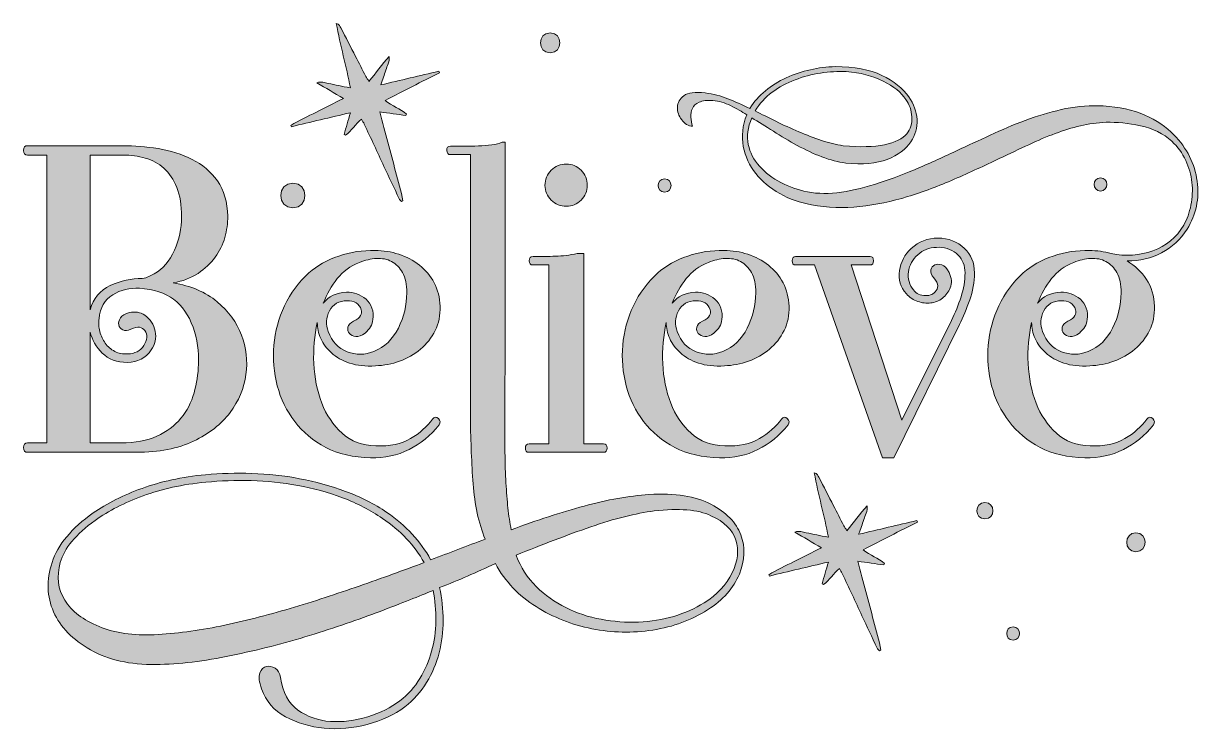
# Model space of a CAD drawing. Header units: inches. Extents: x 77 to 1005, y -819 to -262.
import ezdxf

# ---------------------------------------------------------------- set-up
doc = ezdxf.new("R2010")
doc.units = ezdxf.units.IN
doc.header["$MEASUREMENT"] = 0
doc.layers.add('Layer 1', color=7, linetype='Continuous')

# ---------------------------------------------------------------- blocks, each defined once
blk = doc.blocks.new('block 2')
at = {"layer": 'Layer 1', "true_color": 0xffffff}
h = blk.add_hatch(color=7, dxfattribs=at)
h.dxf.hatch_style = 2
edge = h.paths.add_edge_path()
edge.add_spline(control_points=[(334.54, -332.07), (332.75, -338.2), (331.14, -343.7), (329.54, -349.2), (329.91, -349.41), (330.29, -349.63), (330.66, -349.85), (335.51, -346.44), (338.52, -341.02), (343.28, -337.19), (344.09, -338.61), (344.9, -339.79), (345.5, -341.08), (350.69, -352.19), (355.83, -363.33), (361.02, -374.45), (364.99, -382.96), (368.99, -391.47), (373.03, -399.96), (373.43, -400.8), (374.25, -401.45), (374.87, -402.18), (375.22, -402.03), (375.56, -401.87), (375.91, -401.71), (374.91, -393.77), (372.02, -386.23), (370.18, -378.47), (368.33, -370.73), (366.14, -363.06), (364.09, -355.36), (362.02, -347.58), (359.94, -339.79), (357.7, -331.39), (365.04, -332.43), (371.7, -333.37), (378.35, -334.31), (378.51, -333.91), (378.68, -333.52), (378.84, -333.12), (373.92, -328.94), (367.5, -326.84), (362.07, -322.29), (376.62, -314.85), (390.71, -307.66), (404.79, -300.46), (404.65, -300.06), (404.51, -299.66), (404.37, -299.26), (389.33, -302.83), (374.29, -306.39), (358.43, -310.15), (359.98, -305.73), (361.32, -302.18), (362.46, -298.57), (363.57, -295.07), (365.54, -291.79), (365.16, -287.74), (359.34, -293.76), (354.71, -300.68), (349.15, -307.3), (348.17, -305.76), (347.35, -304.63), (346.71, -303.41), (343.99, -298.18), (341.34, -292.92), (338.65, -287.67), (334.8, -280.16), (330.99, -272.63), (327.06, -265.15), (326.41, -263.91), (326.01, -262.2), (323.41, -261.64), (326.58, -278.9), (331.32, -295.28), (334.53, -312.48), (330.95, -311.78), (328.15, -311.24), (325.35, -310.68), (322.54, -310.12), (319.75, -309.37), (316.92, -308.98), (314.27, -308.62), (311.67, -307.03), (307.95, -308.4), (315.17, -312.62), (321.7, -316.43), (329.09, -320.75), (321.42, -324.61), (314.49, -328), (307.65, -331.57), (300.96, -335.08), (293.88, -337.9), (287.54, -342.03), (287.68, -342.38), (287.82, -342.73), (287.96, -343.08), (303.23, -339.47), (318.51, -335.85), (334.54, -332.07)], knot_values=[0, 0, 0, 0, 1, 1, 1, 2, 2, 2, 3, 3, 3, 4, 4, 4, 5, 5, 5, 6, 6, 6, 7, 7, 7, 8, 8, 8, 9, 9, 9, 10, 10, 10, 11, 11, 11, 12, 12, 12, 13, 13, 13, 14, 14, 14, 15, 15, 15, 16, 16, 16, 17, 17, 17, 18, 18, 18, 19, 19, 19, 20, 20, 20, 21, 21, 21, 22, 22, 22, 23, 23, 23, 24, 24, 24, 25, 25, 25, 26, 26, 26, 27, 27, 27, 28, 28, 28, 29, 29, 29, 30, 30, 30, 31, 31, 31, 32, 32, 32, 33, 33, 33, 33], degree=3, periodic=1)
h = blk.add_hatch(color=7, dxfattribs=at)
h.dxf.hatch_style = 2
edge = h.paths.add_edge_path()
edge.add_spline(control_points=[(492.2, -284.75), (502.32, -284.75), (502.33, -269.03), (492.2, -269.03), (482.09, -269.03), (482.07, -284.75), (492.2, -284.75)], knot_values=[0, 0, 0, 0, 1, 1, 1, 2, 2, 2, 2], degree=3, periodic=1)
h = blk.add_hatch(color=7, dxfattribs=at)
h.dxf.hatch_style = 2
edge = h.paths.add_edge_path()
edge.add_spline(control_points=[(1002.92, -386.14), (1001.09, -372.4), (994.94, -360.18), (984.48, -349.45), (978.46, -343.17), (970.81, -338.01), (961.53, -333.95), (952.24, -329.9), (941.32, -327.47), (928.76, -326.69), (918.82, -326.17), (909.01, -326.89), (899.33, -328.85), (889.65, -330.81), (880.11, -333.49), (870.69, -336.89), (861.27, -340.29), (852.05, -344.09), (843.03, -348.27), (834, -352.46), (825.17, -356.51), (816.54, -360.43), (805.55, -365.67), (794.63, -370.64), (783.78, -375.35), (772.92, -380.05), (762.33, -384.11), (751.99, -387.51), (741.66, -390.91), (731.73, -393.33), (722.17, -394.77), (712.63, -396.21), (703.67, -396.14), (695.29, -394.57), (687.97, -393), (680.97, -390.52), (674.3, -387.12), (667.63, -383.72), (662.01, -379.46), (657.43, -374.36), (652.85, -369.26), (649.91, -363.51), (648.6, -357.1), (647.3, -350.69), (648.21, -343.7), (651.35, -336.11), (656.58, -339.24), (662.27, -342.78), (668.42, -346.7), (674.56, -350.62), (680.84, -354.35), (687.25, -357.88), (693.66, -361.42), (700.14, -364.43), (706.67, -366.91), (713.22, -369.4), (719.49, -371.03), (725.51, -371.81), (738.85, -373.12), (749.77, -372.14), (758.27, -368.87), (766.78, -365.6), (772.99, -360.96), (776.91, -354.94), (780.58, -349.71), (782.21, -343.89), (781.81, -337.48), (781.42, -331.07), (779.26, -325.12), (775.34, -319.63), (770.63, -312.83), (763.51, -307.14), (753.96, -302.56), (744.41, -297.98), (732.18, -295.69), (717.27, -295.69), (703.93, -295.95), (691.05, -298.9), (678.62, -304.52), (666.2, -310.15), (656.58, -318.19), (649.78, -328.65), (643.76, -325.78), (638.01, -323.22), (632.51, -321), (627.02, -318.78), (621.01, -317.27), (614.46, -316.49), (606.62, -315.44), (601.06, -316.16), (597.79, -318.65), (594.52, -321.13), (592.82, -324.14), (592.69, -327.67), (592.56, -331.2), (593.67, -334.54), (596.02, -337.68), (598.37, -340.81), (601.26, -342.52), (604.65, -342.78), (603.87, -340.42), (603.41, -338.01), (603.28, -335.52), (603.15, -333.03), (603.54, -330.75), (604.46, -328.65), (605.38, -326.56), (607.14, -324.92), (609.75, -323.75), (612.37, -322.57), (616.03, -322.12), (620.74, -322.37), (625.45, -322.9), (630.1, -324.27), (634.67, -326.49), (639.25, -328.72), (643.5, -331.14), (647.42, -333.75), (644.03, -342.38), (643.11, -350.69), (644.68, -358.67), (646.25, -366.65), (649.52, -373.78), (654.49, -380.05), (659.46, -386.33), (665.8, -391.63), (673.52, -395.94), (681.24, -400.26), (689.54, -403.2), (698.43, -404.77), (711.25, -407.13), (724.01, -407.59), (736.69, -406.15), (749.38, -404.71), (761.94, -402.09), (774.36, -398.3), (786.79, -394.51), (799.08, -389.93), (811.24, -384.57), (823.41, -379.21), (835.24, -373.78), (846.76, -368.28), (855.12, -364.36), (862.9, -360.7), (870.1, -357.29), (877.29, -353.9), (884.23, -350.96), (890.9, -348.47), (897.57, -345.98), (904.17, -343.95), (910.71, -342.38), (917.25, -340.81), (924.06, -339.9), (931.12, -339.64), (939.49, -339.38), (948.51, -340.29), (958.19, -342.38), (967.87, -344.48), (976.11, -348.53), (982.91, -354.55), (987.62, -359), (991.28, -364.03), (993.9, -369.66), (996.51, -375.28), (998.15, -381.1), (998.8, -387.12), (999.45, -393.14), (999.2, -399.08), (998.02, -404.97), (996.84, -410.86), (994.94, -416.15), (992.33, -420.86), (986.57, -430.54), (978.46, -437.28), (968, -441.07), (957.54, -444.86), (946.55, -445.58), (935.04, -443.23), (929.55, -441.66), (923.79, -440.87), (917.78, -440.87), (908.1, -440.62), (898.61, -442.05), (889.33, -445.19), (880.04, -448.33), (872.13, -452.78), (865.59, -458.53), (857.48, -465.86), (851.07, -474.49), (846.36, -484.43), (841.65, -494.37), (838.84, -504.77), (837.93, -515.62), (837.01, -526.48), (837.93, -537.14), (840.67, -547.6), (843.42, -558.07), (847.99, -567.48), (854.41, -575.85), (860.81, -584.23), (868.99, -591.03), (878.93, -596.26), (888.87, -601.49), (900.64, -604.23), (914.25, -604.5), (925.49, -604.76), (935.63, -602.6), (944.66, -598.02), (953.68, -593.45), (961.59, -586.98), (968.39, -578.6), (969.7, -576.77), (969.5, -575.07), (967.81, -573.5), (966.1, -571.93), (964.6, -572.06), (963.29, -573.89), (958.84, -579.91), (953.02, -585.07), (945.83, -589.39), (938.64, -593.71), (929.55, -595.61), (918.56, -595.08), (907.83, -594.82), (898.94, -591.49), (891.88, -585.07), (884.82, -578.67), (879.45, -570.75), (875.79, -561.34), (872.13, -551.92), (870.03, -541.52), (869.51, -530.14), (868.99, -518.76), (869.91, -507.97), (872.26, -497.77), (872.26, -501.96), (873.17, -506.14), (875.01, -510.33), (876.83, -514.51), (879.65, -518.31), (883.44, -521.7), (887.23, -525.11), (892.01, -527.79), (897.77, -529.75), (903.52, -531.71), (910.32, -532.43), (918.17, -531.91), (924.71, -531.65), (931.05, -530.4), (937.2, -528.18), (943.34, -525.96), (948.84, -522.82), (953.68, -518.76), (958.52, -514.71), (962.37, -509.8), (965.25, -504.05), (968.13, -498.3), (969.44, -491.88), (969.18, -484.82), (968.92, -476.72), (966.83, -469.65), (962.9, -463.63), (958.98, -457.62), (953.88, -452.78), (947.6, -449.11), (957.54, -449.11), (966.63, -446.96), (974.87, -442.64), (983.11, -438.32), (989.84, -432.11), (995.08, -424), (1002.14, -412.49), (1004.75, -399.87), (1002.92, -386.14)], knot_values=[0, 0, 0, 0, 1, 1, 1, 2, 2, 2, 3, 3, 3, 4, 4, 4, 5, 5, 5, 6, 6, 6, 7, 7, 7, 8, 8, 8, 9, 9, 9, 10, 10, 10, 11, 11, 11, 12, 12, 12, 13, 13, 13, 14, 14, 14, 15, 15, 15, 16, 16, 16, 17, 17, 17, 18, 18, 18, 19, 19, 19, 20, 20, 20, 21, 21, 21, 22, 22, 22, 23, 23, 23, 24, 24, 24, 25, 25, 25, 26, 26, 26, 27, 27, 27, 28, 28, 28, 29, 29, 29, 30, 30, 30, 31, 31, 31, 32, 32, 32, 33, 33, 33, 34, 34, 34, 35, 35, 35, 36, 36, 36, 37, 37, 37, 38, 38, 38, 39, 39, 39, 40, 40, 40, 41, 41, 41, 42, 42, 42, 43, 43, 43, 44, 44, 44, 45, 45, 45, 46, 46, 46, 47, 47, 47, 48, 48, 48, 49, 49, 49, 50, 50, 50, 51, 51, 51, 52, 52, 52, 53, 53, 53, 54, 54, 54, 55, 55, 55, 56, 56, 56, 57, 57, 57, 58, 58, 58, 59, 59, 59, 60, 60, 60, 61, 61, 61, 62, 62, 62, 63, 63, 63, 64, 64, 64, 65, 65, 65, 66, 66, 66, 67, 67, 67, 68, 68, 68, 69, 69, 69, 70, 70, 70, 71, 71, 71, 72, 72, 72, 73, 73, 73, 74, 74, 74, 75, 75, 75, 76, 76, 76, 77, 77, 77, 78, 78, 78, 79, 79, 79, 80, 80, 80, 81, 81, 81, 82, 82, 82, 83, 83, 83, 84, 84, 84, 85, 85, 85, 86, 86, 86, 87, 87, 87, 88, 88, 88, 89, 89, 89, 90, 90, 90, 91, 91, 91, 91], degree=3, periodic=1)
edge = h.paths.add_edge_path()
edge.add_spline(control_points=[(667.43, -315.9), (672.93, -311.85), (678.95, -308.58), (685.49, -306.09), (692.03, -303.61), (698.76, -301.84), (705.69, -300.79), (712.63, -299.75), (719.37, -299.36), (725.9, -299.61), (736.89, -300.4), (746.57, -302.89), (754.94, -307.07), (763.31, -311.26), (769.33, -316.09), (772.99, -321.59), (775.87, -325.51), (777.44, -330.09), (777.7, -335.32), (777.96, -340.56), (776.65, -345), (773.77, -348.66), (770.37, -352.59), (764.49, -355.47), (756.11, -357.29), (747.75, -359.13), (736.89, -359.39), (723.55, -358.08), (718.05, -357.29), (712.36, -355.92), (706.48, -353.96), (700.59, -352), (694.58, -349.71), (688.43, -347.09), (682.29, -344.48), (676.26, -341.73), (670.38, -338.85), (664.49, -335.98), (659.07, -333.23), (654.09, -330.61), (657.5, -324.86), (661.94, -319.96), (667.43, -315.9)], knot_values=[0, 0, 0, 0, 1, 1, 1, 2, 2, 2, 3, 3, 3, 4, 4, 4, 5, 5, 5, 6, 6, 6, 7, 7, 7, 8, 8, 8, 9, 9, 9, 10, 10, 10, 11, 11, 11, 12, 12, 12, 13, 13, 13, 14, 14, 14, 14], degree=3, periodic=1)
edge = h.paths.add_edge_path()
edge.add_spline(control_points=[(936.22, -502.08), (931.77, -510.98), (925.36, -517.13), (916.99, -520.53), (909.93, -523.41), (902.87, -523.47), (895.8, -520.72), (888.74, -517.98), (883.77, -512.68), (880.89, -504.83), (878.8, -499.34), (879.13, -493.91), (881.87, -488.55), (884.62, -483.19), (889.26, -480.5), (895.8, -480.5), (898.42, -480.5), (900.77, -481.09), (902.87, -482.27), (904.96, -483.45), (906.26, -485.21), (906.79, -487.57), (907.31, -489.14), (907.18, -490.71), (906.4, -492.28), (905.61, -493.84), (903.78, -495.29), (900.91, -496.59), (898.29, -497.9), (896.78, -499.53), (896.39, -501.5), (896, -503.46), (896.39, -505.1), (897.57, -506.4), (898.75, -507.71), (900.44, -508.5), (902.67, -508.76), (904.89, -509.02), (907.31, -508.11), (909.93, -506.01), (913.59, -502.87), (915.68, -499.34), (916.21, -495.41), (916.99, -488.62), (915.16, -483.25), (910.71, -479.33), (906.26, -475.4), (901.16, -473.58), (895.41, -473.83), (887.3, -474.1), (881.15, -476.97), (876.97, -482.47), (879.84, -475.15), (883.5, -468.67), (887.95, -463.04), (892.4, -457.42), (898.29, -453.17), (905.61, -450.29), (910.06, -448.46), (914.5, -447.41), (918.95, -447.15), (923.4, -446.89), (927.39, -447.68), (930.92, -449.51), (934.45, -451.34), (937.33, -454.28), (939.55, -458.33), (941.77, -462.39), (942.89, -467.69), (942.89, -474.23), (942.89, -483.91), (940.66, -493.19), (936.22, -502.08)], knot_values=[0, 0, 0, 0, 1, 1, 1, 2, 2, 2, 3, 3, 3, 4, 4, 4, 5, 5, 5, 6, 6, 6, 7, 7, 7, 8, 8, 8, 9, 9, 9, 10, 10, 10, 11, 11, 11, 12, 12, 12, 13, 13, 13, 14, 14, 14, 15, 15, 15, 16, 16, 16, 17, 17, 17, 18, 18, 18, 19, 19, 19, 20, 20, 20, 21, 21, 21, 22, 22, 22, 23, 23, 23, 24, 24, 24, 24], degree=3, periodic=1)
h = blk.add_hatch(color=7, dxfattribs=at)
h.dxf.hatch_style = 2
edge = h.paths.add_edge_path()
edge.add_spline(control_points=[(210.71, -591.35), (223, -585.47), (232.61, -577.95), (239.55, -568.79), (246.47, -559.64), (250.66, -549.63), (252.1, -538.77), (253.54, -527.92), (252.36, -517.52), (248.57, -507.58), (244.78, -497.64), (238.37, -488.88), (229.34, -481.29), (220.32, -473.7), (208.74, -468.73), (194.62, -466.38), (202.2, -465.07), (208.74, -462.59), (214.24, -458.92), (219.73, -455.26), (224.24, -451.01), (227.78, -446.17), (231.31, -441.33), (233.86, -436.1), (235.43, -430.47), (237, -424.85), (237.78, -419.29), (237.78, -413.8), (237.52, -402.55), (234.77, -393.27), (229.54, -385.94), (224.31, -378.62), (217.63, -372.93), (209.53, -368.87), (201.42, -364.82), (192.52, -362), (182.85, -360.43), (173.17, -358.86), (163.88, -358.08), (154.99, -358.08), (154.99, -358.08), (79.65, -358.08), (79.65, -358.08), (77.55, -358.08), (76.51, -359.32), (76.51, -361.81), (76.51, -364.3), (77.55, -365.54), (79.65, -365.54), (79.65, -365.54), (94.95, -365.54), (94.95, -365.54), (94.95, -365.54), (94.95, -592.73), (94.95, -592.73), (94.95, -592.73), (79.65, -592.73), (79.65, -592.73), (77.55, -592.73), (76.51, -593.97), (76.51, -596.45), (76.51, -598.94), (77.55, -600.18), (79.65, -600.18), (79.65, -600.18), (165.58, -600.18), (165.58, -600.18), (183.37, -600.18), (198.41, -597.24), (210.71, -591.35)], knot_values=[0, 0, 0, 0, 1, 1, 1, 2, 2, 2, 3, 3, 3, 4, 4, 4, 5, 5, 5, 6, 6, 6, 7, 7, 7, 8, 8, 8, 9, 9, 9, 10, 10, 10, 11, 11, 11, 12, 12, 12, 13, 13, 13, 14, 14, 14, 15, 15, 15, 16, 16, 16, 17, 17, 17, 18, 18, 18, 19, 19, 19, 20, 20, 20, 21, 21, 21, 22, 22, 22, 23, 23, 23, 23], degree=3, periodic=1)
edge = h.paths.add_edge_path()
edge.add_spline(control_points=[(129.09, -365.54), (129.09, -365.54), (154.99, -365.54), (154.99, -365.54), (161.27, -365.54), (167.15, -366.32), (172.65, -367.89), (178.14, -369.46), (183.04, -372.14), (187.36, -375.93), (191.67, -379.73), (195.07, -384.76), (197.56, -391.04), (200.05, -397.32), (201.29, -405.04), (201.29, -414.19), (201.29, -423.35), (199.39, -432.18), (195.6, -440.68), (191.81, -449.18), (186.51, -455.39), (179.71, -459.31), (178.4, -460.1), (176.96, -460.82), (175.39, -461.47), (173.82, -462.13), (172.12, -462.59), (170.29, -462.85), (161.66, -462.85), (153.22, -464.75), (144.98, -468.54), (136.74, -472.33), (131.44, -478.68), (129.09, -487.57), (129.09, -487.57), (129.09, -365.54), (129.09, -365.54)], knot_values=[0, 0, 0, 0, 1, 1, 1, 2, 2, 2, 3, 3, 3, 4, 4, 4, 5, 5, 5, 6, 6, 6, 7, 7, 7, 8, 8, 8, 9, 9, 9, 10, 10, 10, 11, 11, 11, 12, 12, 12, 12], degree=3, periodic=1)
edge = h.paths.add_edge_path()
edge.add_spline(control_points=[(129.09, -592.73), (129.09, -592.73), (129.09, -505.22), (129.09, -505.22), (130.66, -511.5), (133.86, -517.06), (138.7, -521.9), (143.54, -526.74), (150.15, -529.16), (158.52, -529.16), (166.62, -529.16), (172.9, -525.89), (177.35, -519.35), (180.49, -514.9), (181.54, -510), (180.49, -504.64), (179.44, -499.28), (176.7, -495.02), (172.25, -491.88), (168.59, -489.53), (164.53, -488.88), (160.09, -489.92), (156.69, -490.71), (154.33, -492.08), (153.03, -494.04), (151.71, -496), (151.26, -497.84), (151.65, -499.53), (152.04, -501.24), (153.09, -502.55), (154.79, -503.46), (156.49, -504.38), (158.65, -504.18), (161.27, -502.87), (164.14, -501.56), (166.43, -501.1), (168.13, -501.5), (169.83, -501.89), (171.2, -502.74), (172.25, -504.05), (173.56, -505.62), (174.08, -507.45), (173.82, -509.54), (173.56, -511.64), (172.77, -513.73), (171.47, -515.82), (170.16, -517.92), (168.39, -519.55), (166.17, -520.72), (163.94, -521.9), (161.52, -522.49), (158.91, -522.49), (154.99, -522.75), (151.52, -522.1), (148.51, -520.53), (145.5, -518.96), (143.02, -516.8), (141.06, -514.05), (139.1, -511.31), (137.66, -508.24), (136.74, -504.83), (135.82, -501.44), (135.63, -498.03), (136.15, -494.63), (136.94, -486), (140.53, -479.72), (146.94, -475.8), (153.35, -471.87), (160.35, -470.17), (167.94, -470.69), (179.44, -471.48), (188.47, -474.36), (195.01, -479.33), (201.81, -484.56), (206.91, -491.88), (210.31, -501.3), (213.71, -510.72), (215.15, -520.53), (214.63, -530.73), (214.37, -538.32), (213.19, -545.84), (211.1, -553.29), (209, -560.75), (205.54, -567.42), (200.7, -573.3), (195.86, -579.19), (189.58, -583.9), (181.87, -587.43), (174.15, -590.96), (164.66, -592.73), (153.42, -592.73), (153.42, -592.73), (129.09, -592.73), (129.09, -592.73)], knot_values=[0, 0, 0, 0, 1, 1, 1, 2, 2, 2, 3, 3, 3, 4, 4, 4, 5, 5, 5, 6, 6, 6, 7, 7, 7, 8, 8, 8, 9, 9, 9, 10, 10, 10, 11, 11, 11, 12, 12, 12, 13, 13, 13, 14, 14, 14, 15, 15, 15, 16, 16, 16, 17, 17, 17, 18, 18, 18, 19, 19, 19, 20, 20, 20, 21, 21, 21, 22, 22, 22, 23, 23, 23, 24, 24, 24, 25, 25, 25, 26, 26, 26, 27, 27, 27, 28, 28, 28, 29, 29, 29, 30, 30, 30, 31, 31, 31, 31], degree=3, periodic=1)
h = blk.add_hatch(color=7, dxfattribs=at)
h.dxf.hatch_style = 2
edge = h.paths.add_edge_path()
edge.add_spline(control_points=[(619.17, -641.19), (607.14, -634.77), (590.79, -632.22), (570.13, -633.53), (554.43, -634.58), (537.42, -637.59), (519.12, -642.56), (500.8, -647.52), (481.58, -653.8), (461.44, -661.39), (460.39, -655.9), (459.53, -650.14), (458.88, -644.13), (458.23, -638.11), (457.71, -631.5), (457.32, -624.31), (456.92, -617.12), (456.66, -609.07), (456.53, -600.18), (456.4, -591.29), (456.33, -581.22), (456.33, -569.97), (456.33, -566.04), (456.4, -557.22), (456.53, -543.48), (456.66, -529.75), (456.73, -513.07), (456.73, -493.45), (456.73, -473.83), (456.73, -452.06), (456.73, -428.12), (456.73, -404.19), (456.73, -379.92), (456.73, -355.33), (456.73, -355.33), (454.4, -355.33), (454.4, -355.33), (452.09, -356.38), (449.31, -357.1), (446.09, -357.49), (442.86, -357.88), (439.38, -358.15), (435.64, -358.28), (431.9, -358.41), (428.07, -358.47), (424.15, -358.47), (420.23, -358.47), (416.7, -358.47), (413.56, -358.47), (411.47, -358.47), (410.49, -359.59), (410.62, -361.81), (410.75, -364.03), (411.6, -365.14), (413.17, -365.14), (413.17, -365.14), (429.26, -365.14), (429.26, -365.14), (429.26, -365.14), (429.26, -573.89), (429.26, -573.89), (429.52, -591.94), (430.22, -609.01), (431.39, -625.1), (432.55, -641.19), (435.7, -655.77), (440.87, -668.85), (433.64, -671.46), (426.5, -674.15), (419.45, -676.89), (412.38, -679.64), (405.2, -682.32), (397.87, -684.94), (390.02, -670.55), (378.51, -658.12), (363.34, -647.66), (353.4, -640.86), (342.54, -635.3), (330.77, -630.98), (319, -626.67), (306.9, -623.33), (294.48, -620.98), (282.06, -618.62), (269.5, -617.25), (256.81, -616.86), (244.12, -616.47), (231.89, -616.79), (220.12, -617.84), (201.55, -619.67), (184.87, -623.27), (170.09, -628.63), (155.31, -633.99), (142.43, -640.46), (131.44, -648.05), (114.44, -660.08), (103.65, -673.1), (99.07, -687.09), (94.49, -701.09), (94.89, -714.1), (100.24, -726.14), (105.61, -738.17), (115.35, -748.17), (129.48, -756.16), (143.6, -764.13), (160.74, -767.99), (180.88, -767.73), (199.46, -767.47), (219.33, -765.11), (240.52, -760.67), (261.71, -756.22), (282.31, -750.92), (302.32, -744.78), (322.34, -738.63), (340.91, -732.28), (358.04, -725.74), (375.18, -719.2), (389.11, -713.71), (399.83, -709.26), (401.4, -717.11), (402.13, -725.16), (401.99, -733.4), (401.86, -741.64), (400.75, -749.55), (398.65, -757.14), (396.56, -764.72), (393.49, -771.91), (389.43, -778.72), (385.38, -785.52), (380.08, -791.4), (373.54, -796.37), (366.74, -801.6), (358.31, -805.79), (348.23, -808.93), (338.16, -812.07), (328.36, -813.31), (318.8, -812.66), (309.26, -812), (300.69, -808.99), (293.1, -803.63), (285.52, -798.27), (280.94, -789.7), (279.37, -777.93), (278.85, -774.53), (277.41, -772.11), (275.05, -770.67), (272.7, -769.23), (270.41, -768.77), (268.19, -769.3), (265.97, -769.82), (264.26, -771.52), (263.09, -774.4), (261.91, -777.28), (262.37, -781.46), (264.46, -786.96), (267.86, -796.63), (274.14, -803.96), (283.29, -808.93), (292.45, -813.9), (302.65, -816.91), (313.9, -817.96), (325.15, -819), (336.46, -818.02), (347.84, -815.01), (359.22, -812), (369.1, -807.36), (377.47, -801.08), (384.53, -795.59), (390.29, -789.18), (394.73, -781.86), (399.18, -774.53), (402.45, -766.75), (404.54, -758.51), (406.64, -750.27), (407.68, -741.76), (407.68, -733), (407.68, -724.24), (406.77, -715.54), (404.93, -706.91), (412.52, -704.03), (419.89, -701.02), (427.04, -697.89), (434.19, -694.75), (441.5, -691.47), (448.98, -688.08), (456.76, -702.2), (467.45, -713.51), (481.06, -722.02), (494.65, -730.51), (509.37, -736.34), (525.2, -739.48), (541.02, -742.62), (557.04, -742.94), (573.26, -740.46), (589.48, -737.97), (603.87, -732.67), (616.43, -724.57), (628.72, -716.72), (637.09, -707.3), (641.54, -696.32), (645.99, -685.33), (646.38, -674.99), (642.72, -665.32), (639.05, -655.64), (631.2, -647.59), (619.17, -641.19)], knot_values=[0, 0, 0, 0, 1, 1, 1, 2, 2, 2, 3, 3, 3, 4, 4, 4, 5, 5, 5, 6, 6, 6, 7, 7, 7, 8, 8, 8, 9, 9, 9, 10, 10, 10, 11, 11, 11, 12, 12, 12, 13, 13, 13, 14, 14, 14, 15, 15, 15, 16, 16, 16, 17, 17, 17, 18, 18, 18, 19, 19, 19, 20, 20, 20, 21, 21, 21, 22, 22, 22, 23, 23, 23, 24, 24, 24, 25, 25, 25, 26, 26, 26, 27, 27, 27, 28, 28, 28, 29, 29, 29, 30, 30, 30, 31, 31, 31, 32, 32, 32, 33, 33, 33, 34, 34, 34, 35, 35, 35, 36, 36, 36, 37, 37, 37, 38, 38, 38, 39, 39, 39, 40, 40, 40, 41, 41, 41, 42, 42, 42, 43, 43, 43, 44, 44, 44, 45, 45, 45, 46, 46, 46, 47, 47, 47, 48, 48, 48, 49, 49, 49, 50, 50, 50, 51, 51, 51, 52, 52, 52, 53, 53, 53, 54, 54, 54, 55, 55, 55, 56, 56, 56, 57, 57, 57, 58, 58, 58, 59, 59, 59, 60, 60, 60, 61, 61, 61, 62, 62, 62, 63, 63, 63, 64, 64, 64, 65, 65, 65, 66, 66, 66, 67, 67, 67, 68, 68, 68, 68], degree=3, periodic=1)
edge = h.paths.add_edge_path()
edge.add_spline(control_points=[(341.56, -705.73), (323.65, -712.01), (305.46, -717.9), (287.02, -723.39), (268.58, -728.88), (250.27, -733.53), (232.09, -737.32), (213.91, -741.11), (196.45, -743.4), (179.7, -744.19), (163.22, -744.97), (148.7, -742.81), (136.15, -737.71), (123.59, -732.61), (114.57, -725.68), (109.07, -716.92), (103.58, -708.15), (102.4, -698.21), (105.54, -687.09), (108.68, -675.97), (117.84, -664.93), (133.01, -653.94), (143.74, -646.35), (156.36, -639.87), (170.88, -634.52), (185.39, -629.15), (201.94, -625.55), (220.51, -623.72), (232.02, -622.68), (243.93, -622.28), (256.22, -622.55), (268.52, -622.8), (280.74, -624.05), (292.91, -626.28), (305.07, -628.49), (316.91, -631.77), (328.42, -636.09), (339.93, -640.4), (350.39, -645.83), (359.81, -652.37), (374.2, -662.04), (385.18, -673.69), (392.77, -687.29), (376.55, -693.31), (359.48, -699.46), (341.56, -705.73)], knot_values=[0, 0, 0, 0, 1, 1, 1, 2, 2, 2, 3, 3, 3, 4, 4, 4, 5, 5, 5, 6, 6, 6, 7, 7, 7, 8, 8, 8, 9, 9, 9, 10, 10, 10, 11, 11, 11, 12, 12, 12, 13, 13, 13, 14, 14, 14, 15, 15, 15, 15], degree=3, periodic=1)
edge = h.paths.add_edge_path()
edge.add_spline(control_points=[(635.85, -695.33), (631.27, -704.62), (623.88, -712.53), (613.68, -719.07), (606.62, -723.52), (598.64, -727.05), (589.75, -729.67), (580.85, -732.28), (571.56, -733.79), (561.89, -734.18), (552.2, -734.57), (542.4, -733.85), (532.46, -732.02), (522.51, -730.19), (513.23, -727.12), (504.6, -722.8), (495.96, -718.49), (488.18, -712.92), (481.25, -706.13), (474.32, -699.32), (469.02, -691.08), (465.36, -681.41), (485.76, -673.03), (505.38, -665.58), (524.22, -659.04), (543.05, -652.5), (559.79, -648.31), (574.44, -646.48), (593.8, -644.13), (608.71, -645.37), (619.17, -650.21), (629.64, -655.05), (636.18, -661.45), (638.79, -669.44), (641.41, -677.41), (640.42, -686.05), (635.85, -695.33)], knot_values=[0, 0, 0, 0, 1, 1, 1, 2, 2, 2, 3, 3, 3, 4, 4, 4, 5, 5, 5, 6, 6, 6, 7, 7, 7, 8, 8, 8, 9, 9, 9, 10, 10, 10, 11, 11, 11, 12, 12, 12, 12], degree=3, periodic=1)
h = blk.add_hatch(color=7, dxfattribs=at)
h.dxf.hatch_style = 2
edge = h.paths.add_edge_path()
edge.add_spline(control_points=[(488.12, -389.47), (488.12, -393.92), (489.75, -397.78), (493.02, -401.05), (496.29, -404.32), (500.28, -405.95), (504.99, -405.95), (509.43, -405.95), (513.29, -404.32), (516.56, -401.05), (519.83, -397.78), (521.47, -393.92), (521.47, -389.47), (521.47, -384.76), (519.83, -380.78), (516.56, -377.5), (513.29, -374.23), (509.43, -372.6), (504.99, -372.6), (500.28, -372.6), (496.29, -374.23), (493.02, -377.5), (489.75, -380.78), (488.12, -384.76), (488.12, -389.47)], knot_values=[0, 0, 0, 0, 1, 1, 1, 2, 2, 2, 3, 3, 3, 4, 4, 4, 5, 5, 5, 6, 6, 6, 7, 7, 7, 8, 8, 8, 8], degree=3, periodic=1)
h = blk.add_hatch(color=7, dxfattribs=at)
h.dxf.hatch_style = 2
edge = h.paths.add_edge_path()
edge.add_spline(control_points=[(289.17, -407.22), (301.82, -407.22), (301.84, -387.58), (289.17, -387.58), (276.53, -387.58), (276.51, -407.22), (289.17, -407.22)], knot_values=[0, 0, 0, 0, 1, 1, 1, 2, 2, 2, 2], degree=3, periodic=1)
h = blk.add_hatch(color=7, dxfattribs=at)
h.dxf.hatch_style = 2
edge = h.paths.add_edge_path()
edge.add_spline(control_points=[(582.58, -394.78), (589.32, -394.78), (589.34, -384.3), (582.58, -384.3), (575.84, -384.3), (575.83, -394.78), (582.58, -394.78)], knot_values=[0, 0, 0, 0, 1, 1, 1, 2, 2, 2, 2], degree=3, periodic=1)
h = blk.add_hatch(color=7, dxfattribs=at)
h.dxf.hatch_style = 2
edge = h.paths.add_edge_path()
edge.add_spline(control_points=[(926.64, -383.43), (919.9, -383.43), (919.89, -393.91), (926.64, -393.91), (933.38, -393.91), (933.39, -383.43), (926.64, -383.43)], knot_values=[0, 0, 0, 0, 1, 1, 1, 2, 2, 2, 2], degree=3, periodic=1)
h = blk.add_hatch(color=7, dxfattribs=at)
h.dxf.hatch_style = 2
edge = h.paths.add_edge_path()
edge.add_spline(control_points=[(798.3, -431.06), (790.06, -431.06), (783.05, -433.81), (777.3, -439.3), (772.07, -444.01), (768.93, -449.84), (767.88, -456.76), (766.84, -463.7), (768.67, -469.78), (773.38, -475.01), (775.99, -477.89), (779, -479.92), (782.4, -481.09), (785.8, -482.27), (789.2, -482.66), (792.61, -482.27), (796, -481.88), (799.08, -480.64), (801.83, -478.54), (804.57, -476.45), (806.59, -473.7), (807.91, -470.3), (809.48, -466.64), (809.21, -462.59), (807.12, -458.14), (805.55, -455), (803.65, -453.04), (801.43, -452.25), (799.21, -451.47), (797.31, -451.47), (795.74, -452.25), (794.17, -453.04), (793.19, -454.35), (792.8, -456.18), (792.41, -458.01), (793.13, -460.1), (794.96, -462.45), (797.05, -464.81), (798.1, -466.91), (798.1, -468.73), (798.1, -470.57), (797.44, -472.13), (796.14, -473.44), (794.04, -475.8), (791.04, -476.78), (787.11, -476.38), (783.19, -475.99), (780.18, -474.1), (778.09, -470.69), (774.95, -465.99), (774.03, -461.02), (775.34, -455.78), (776.65, -450.55), (779.52, -446.24), (783.97, -442.84), (788.15, -439.7), (793.26, -438.19), (799.28, -438.32), (805.29, -438.46), (810.26, -440.48), (814.19, -444.4), (817.85, -448.07), (819.68, -452.78), (819.68, -458.53), (819.68, -464.81), (818.63, -471.09), (816.54, -477.37), (814.44, -483.64), (811.96, -489.92), (809.08, -496.2), (809.08, -496.2), (769.85, -574.68), (769.85, -574.68), (769.85, -574.68), (729.82, -452.25), (729.82, -452.25), (729.82, -452.25), (744.73, -452.25), (744.73, -452.25), (746.56, -452.25), (747.48, -451.14), (747.48, -448.92), (747.48, -446.7), (746.56, -445.58), (744.73, -445.58), (744.73, -445.58), (685.88, -445.58), (685.88, -445.58), (684.31, -445.58), (683.46, -446.7), (683.33, -448.92), (683.2, -451.14), (684.05, -452.25), (685.88, -452.25), (685.88, -452.25), (700.79, -452.25), (700.79, -452.25), (700.79, -452.25), (754.54, -604.5), (754.54, -604.5), (754.54, -604.5), (763.57, -604.5), (763.57, -604.5), (763.57, -604.5), (815.36, -499.34), (815.36, -499.34), (818.24, -493.32), (820.92, -486.85), (823.41, -479.92), (825.89, -472.99), (827.14, -465.86), (827.14, -458.53), (827.14, -450.42), (824.52, -444.01), (819.29, -439.3), (813.53, -433.81), (806.54, -431.06), (798.3, -431.06)], knot_values=[0, 0, 0, 0, 1, 1, 1, 2, 2, 2, 3, 3, 3, 4, 4, 4, 5, 5, 5, 6, 6, 6, 7, 7, 7, 8, 8, 8, 9, 9, 9, 10, 10, 10, 11, 11, 11, 12, 12, 12, 13, 13, 13, 14, 14, 14, 15, 15, 15, 16, 16, 16, 17, 17, 17, 18, 18, 18, 19, 19, 19, 20, 20, 20, 21, 21, 21, 22, 22, 22, 23, 23, 23, 24, 24, 24, 25, 25, 25, 26, 26, 26, 27, 27, 27, 28, 28, 28, 29, 29, 29, 30, 30, 30, 31, 31, 31, 32, 32, 32, 33, 33, 33, 34, 34, 34, 35, 35, 35, 36, 36, 36, 37, 37, 37, 38, 38, 38, 39, 39, 39, 39], degree=3, periodic=1)
h = blk.add_hatch(color=7, dxfattribs=at)
h.dxf.hatch_style = 2
edge = h.paths.add_edge_path()
edge.add_spline(control_points=[(290.56, -575.85), (296.96, -584.23), (305.14, -591.03), (315.08, -596.26), (325.02, -601.49), (336.79, -604.23), (350.4, -604.5), (361.64, -604.76), (371.78, -602.6), (380.8, -598.02), (389.83, -593.45), (397.74, -586.98), (404.54, -578.6), (405.85, -576.77), (405.65, -575.07), (403.95, -573.5), (402.25, -571.93), (400.75, -572.06), (399.44, -573.89), (394.99, -579.91), (389.17, -585.07), (381.98, -589.39), (374.78, -593.71), (365.7, -595.61), (354.71, -595.08), (343.98, -594.82), (335.09, -591.49), (328.03, -585.07), (320.96, -578.67), (315.6, -570.75), (311.94, -561.34), (308.28, -551.92), (306.18, -541.52), (305.66, -530.14), (305.14, -518.76), (306.05, -507.97), (308.41, -497.77), (308.41, -501.96), (309.32, -506.14), (311.16, -510.33), (312.98, -514.51), (315.8, -518.31), (319.59, -521.7), (323.38, -525.11), (328.16, -527.79), (333.92, -529.75), (339.67, -531.71), (346.47, -532.43), (354.32, -531.91), (360.85, -531.65), (367.2, -530.4), (373.35, -528.18), (379.49, -525.96), (384.99, -522.82), (389.83, -518.76), (394.67, -514.71), (398.52, -509.8), (401.4, -504.05), (404.28, -498.3), (405.59, -491.88), (405.33, -484.82), (405.06, -478.02), (403.5, -471.87), (400.62, -466.38), (397.74, -460.88), (393.88, -456.24), (389.04, -452.45), (384.2, -448.66), (378.78, -445.78), (372.76, -443.82), (366.74, -441.85), (360.46, -440.87), (353.93, -440.87), (344.25, -440.62), (334.76, -442.05), (325.48, -445.19), (316.19, -448.33), (308.28, -452.78), (301.74, -458.53), (293.63, -465.86), (287.22, -474.49), (282.51, -484.43), (277.8, -494.37), (274.99, -504.77), (274.08, -515.62), (273.15, -526.48), (274.08, -537.14), (276.82, -547.6), (279.57, -558.07), (284.14, -567.48), (290.56, -575.85)], knot_values=[0, 0, 0, 0, 1, 1, 1, 2, 2, 2, 3, 3, 3, 4, 4, 4, 5, 5, 5, 6, 6, 6, 7, 7, 7, 8, 8, 8, 9, 9, 9, 10, 10, 10, 11, 11, 11, 12, 12, 12, 13, 13, 13, 14, 14, 14, 15, 15, 15, 16, 16, 16, 17, 17, 17, 18, 18, 18, 19, 19, 19, 20, 20, 20, 21, 21, 21, 22, 22, 22, 23, 23, 23, 24, 24, 24, 25, 25, 25, 26, 26, 26, 27, 27, 27, 28, 28, 28, 29, 29, 29, 30, 30, 30, 30], degree=3, periodic=1)
edge = h.paths.add_edge_path()
edge.add_spline(control_points=[(324.1, -463.04), (328.55, -457.42), (334.43, -453.17), (341.76, -450.29), (346.21, -448.46), (350.65, -447.41), (355.1, -447.15), (359.55, -446.89), (363.54, -447.68), (367.07, -449.51), (370.6, -451.34), (373.48, -454.28), (375.7, -458.33), (377.92, -462.39), (379.04, -467.69), (379.04, -474.23), (379.04, -483.91), (376.81, -493.19), (372.37, -502.08), (367.92, -510.98), (361.51, -517.13), (353.14, -520.53), (346.08, -523.41), (339.02, -523.47), (331.95, -520.72), (324.89, -517.98), (319.92, -512.68), (317.04, -504.83), (314.95, -499.34), (315.28, -493.91), (318.02, -488.55), (320.77, -483.19), (325.41, -480.5), (331.95, -480.5), (334.57, -480.5), (336.92, -481.09), (339.02, -482.27), (341.11, -483.45), (342.41, -485.21), (342.94, -487.57), (343.46, -489.14), (343.33, -490.71), (342.55, -492.28), (341.76, -493.84), (339.93, -495.29), (337.05, -496.59), (334.43, -497.9), (332.93, -499.53), (332.54, -501.5), (332.15, -503.46), (332.54, -505.1), (333.72, -506.4), (334.9, -507.71), (336.59, -508.5), (338.82, -508.76), (341.04, -509.02), (343.46, -508.11), (346.08, -506.01), (349.74, -502.87), (351.83, -499.34), (352.36, -495.41), (353.14, -488.62), (351.31, -483.25), (346.86, -479.33), (342.41, -475.4), (337.31, -473.58), (331.56, -473.83), (323.45, -474.1), (317.3, -476.97), (313.12, -482.47), (315.99, -475.15), (319.65, -468.67), (324.1, -463.04)], knot_values=[0, 0, 0, 0, 1, 1, 1, 2, 2, 2, 3, 3, 3, 4, 4, 4, 5, 5, 5, 6, 6, 6, 7, 7, 7, 8, 8, 8, 9, 9, 9, 10, 10, 10, 11, 11, 11, 12, 12, 12, 13, 13, 13, 14, 14, 14, 15, 15, 15, 16, 16, 16, 17, 17, 17, 18, 18, 18, 19, 19, 19, 20, 20, 20, 21, 21, 21, 22, 22, 22, 23, 23, 23, 24, 24, 24, 24], degree=3, periodic=1)
h = blk.add_hatch(color=7, dxfattribs=at)
h.dxf.hatch_style = 2
edge = h.paths.add_edge_path()
edge.add_spline(control_points=[(475.56, -600.18), (475.56, -600.18), (534.42, -600.18), (534.42, -600.18), (536.24, -600.18), (537.16, -599.07), (537.16, -596.85), (537.16, -594.63), (536.24, -593.51), (534.42, -593.51), (534.42, -593.51), (518.72, -593.51), (518.72, -593.51), (518.72, -593.51), (518.72, -443.23), (518.72, -443.23), (518.72, -443.23), (513.62, -443.23), (513.62, -443.23), (507.6, -444.54), (501.85, -445.26), (496.36, -445.39), (490.86, -445.52), (484.98, -445.58), (478.7, -445.58), (476.6, -445.58), (475.62, -446.7), (475.75, -448.92), (475.88, -451.14), (476.74, -452.25), (478.3, -452.25), (478.3, -452.25), (491.26, -452.25), (491.26, -452.25), (491.26, -452.25), (491.26, -593.51), (491.26, -593.51), (491.26, -593.51), (475.56, -593.51), (475.56, -593.51), (473.73, -593.51), (472.75, -594.63), (472.62, -596.85), (472.48, -599.07), (473.46, -600.18), (475.56, -600.18)], knot_values=[0, 0, 0, 0, 1, 1, 1, 2, 2, 2, 3, 3, 3, 4, 4, 4, 5, 5, 5, 6, 6, 6, 7, 7, 7, 8, 8, 8, 9, 9, 9, 10, 10, 10, 11, 11, 11, 12, 12, 12, 13, 13, 13, 14, 14, 14, 15, 15, 15, 15], degree=3, periodic=1)
h = blk.add_hatch(color=7, dxfattribs=at)
h.dxf.hatch_style = 2
edge = h.paths.add_edge_path()
edge.add_spline(control_points=[(679.99, -578.6), (681.3, -576.77), (681.1, -575.07), (679.4, -573.5), (677.7, -571.93), (676.2, -572.06), (674.89, -573.89), (670.44, -579.91), (664.62, -585.07), (657.43, -589.39), (650.23, -593.71), (641.15, -595.61), (630.16, -595.08), (619.43, -594.82), (610.54, -591.49), (603.48, -585.07), (596.41, -578.67), (591.05, -570.75), (587.39, -561.34), (583.72, -551.92), (581.63, -541.52), (581.11, -530.14), (580.58, -518.76), (581.5, -507.97), (583.86, -497.77), (583.86, -501.96), (584.77, -506.14), (586.6, -510.33), (588.43, -514.51), (591.24, -518.31), (595.04, -521.7), (598.83, -525.11), (603.6, -527.79), (609.36, -529.75), (615.11, -531.71), (621.92, -532.43), (629.77, -531.91), (636.3, -531.65), (642.65, -530.4), (648.8, -528.18), (654.94, -525.96), (660.43, -522.82), (665.28, -518.76), (670.12, -514.71), (673.97, -509.8), (676.85, -504.05), (679.73, -498.3), (681.03, -491.88), (680.78, -484.82), (680.51, -478.02), (678.94, -471.87), (676.07, -466.38), (673.19, -460.88), (669.33, -456.24), (664.49, -452.45), (659.65, -448.66), (654.22, -445.78), (648.21, -443.82), (642.19, -441.85), (635.91, -440.87), (629.37, -440.87), (619.69, -440.62), (610.21, -442.05), (600.93, -445.19), (591.64, -448.33), (583.72, -452.78), (577.19, -458.53), (569.07, -465.86), (562.67, -474.49), (557.96, -484.43), (553.25, -494.37), (550.44, -504.77), (549.52, -515.62), (548.6, -526.48), (549.52, -537.14), (552.27, -547.6), (555.02, -558.07), (559.59, -567.48), (566, -575.85), (572.41, -584.23), (580.58, -591.03), (590.53, -596.26), (600.47, -601.49), (612.24, -604.23), (625.84, -604.5), (637.09, -604.76), (647.23, -602.6), (656.25, -598.02), (665.28, -593.45), (673.19, -586.98), (679.99, -578.6)], knot_values=[0, 0, 0, 0, 1, 1, 1, 2, 2, 2, 3, 3, 3, 4, 4, 4, 5, 5, 5, 6, 6, 6, 7, 7, 7, 8, 8, 8, 9, 9, 9, 10, 10, 10, 11, 11, 11, 12, 12, 12, 13, 13, 13, 14, 14, 14, 15, 15, 15, 16, 16, 16, 17, 17, 17, 18, 18, 18, 19, 19, 19, 20, 20, 20, 21, 21, 21, 22, 22, 22, 23, 23, 23, 24, 24, 24, 25, 25, 25, 26, 26, 26, 27, 27, 27, 28, 28, 28, 29, 29, 29, 30, 30, 30, 30], degree=3, periodic=1)
edge = h.paths.add_edge_path()
edge.add_spline(control_points=[(599.55, -463.04), (604, -457.42), (609.88, -453.17), (617.21, -450.29), (621.66, -448.46), (626.1, -447.41), (630.55, -447.15), (634.99, -446.89), (638.99, -447.68), (642.52, -449.51), (646.05, -451.34), (648.92, -454.28), (651.15, -458.33), (653.37, -462.39), (654.49, -467.69), (654.49, -474.23), (654.49, -483.91), (652.26, -493.19), (647.82, -502.08), (643.37, -510.98), (636.96, -517.13), (628.59, -520.53), (621.53, -523.41), (614.46, -523.47), (607.4, -520.72), (600.34, -517.98), (595.37, -512.68), (592.49, -504.83), (590.39, -499.34), (590.72, -493.91), (593.47, -488.55), (596.22, -483.19), (600.86, -480.5), (607.4, -480.5), (610.01, -480.5), (612.37, -481.09), (614.46, -482.27), (616.55, -483.45), (617.86, -485.21), (618.39, -487.57), (618.91, -489.14), (618.78, -490.71), (617.99, -492.28), (617.21, -493.84), (615.38, -495.29), (612.5, -496.59), (609.88, -497.9), (608.38, -499.53), (607.99, -501.5), (607.6, -503.46), (607.99, -505.1), (609.17, -506.4), (610.34, -507.71), (612.04, -508.5), (614.27, -508.76), (616.49, -509.02), (618.91, -508.11), (621.53, -506.01), (625.19, -502.87), (627.28, -499.34), (627.8, -495.41), (628.59, -488.62), (626.76, -483.25), (622.31, -479.33), (617.86, -475.4), (612.76, -473.58), (607.01, -473.83), (598.9, -474.1), (592.75, -476.97), (588.57, -482.47), (591.44, -475.15), (595.1, -468.67), (599.55, -463.04)], knot_values=[0, 0, 0, 0, 1, 1, 1, 2, 2, 2, 3, 3, 3, 4, 4, 4, 5, 5, 5, 6, 6, 6, 7, 7, 7, 8, 8, 8, 9, 9, 9, 10, 10, 10, 11, 11, 11, 12, 12, 12, 13, 13, 13, 14, 14, 14, 15, 15, 15, 16, 16, 16, 17, 17, 17, 18, 18, 18, 19, 19, 19, 20, 20, 20, 21, 21, 21, 22, 22, 22, 23, 23, 23, 24, 24, 24, 24], degree=3, periodic=1)
h = blk.add_hatch(color=7, dxfattribs=at)
h.dxf.hatch_style = 2
edge = h.paths.add_edge_path()
edge.add_spline(control_points=[(781.66, -654.02), (766.62, -657.58), (751.58, -661.15), (735.73, -664.9), (737.28, -660.48), (738.62, -656.94), (739.76, -653.33), (740.86, -649.83), (742.83, -646.54), (742.45, -642.49), (736.63, -648.52), (732, -655.44), (726.44, -662.05), (725.47, -660.51), (724.64, -659.39), (724, -658.17), (721.29, -652.94), (718.63, -647.68), (715.94, -642.43), (712.1, -634.92), (708.28, -627.38), (704.36, -619.91), (703.71, -618.67), (703.3, -616.96), (700.71, -616.4), (703.87, -633.66), (708.61, -650.04), (711.82, -667.23), (708.25, -666.53), (705.44, -666), (702.64, -665.44), (699.83, -664.87), (697.05, -664.12), (694.21, -663.74), (691.56, -663.38), (688.96, -661.78), (685.24, -663.15), (692.46, -667.37), (699, -671.19), (706.38, -675.51), (698.72, -679.36), (691.78, -682.75), (684.94, -686.33), (678.25, -689.83), (671.17, -692.66), (664.83, -696.79), (664.97, -697.14), (665.11, -697.48), (665.25, -697.83), (680.53, -694.22), (695.8, -690.61), (711.83, -686.82), (710.04, -692.96), (708.44, -698.45), (706.83, -703.95), (707.21, -704.17), (707.58, -704.39), (707.96, -704.61), (712.8, -701.2), (715.81, -695.78), (720.57, -691.95), (721.39, -693.36), (722.19, -694.55), (722.79, -695.83), (727.98, -706.95), (733.13, -718.08), (738.31, -729.2), (742.29, -737.72), (746.28, -746.23), (750.32, -754.71), (750.73, -755.56), (751.54, -756.2), (752.17, -756.94), (752.51, -756.78), (752.86, -756.63), (753.2, -756.47), (752.2, -748.53), (749.31, -740.99), (747.47, -733.23), (745.63, -725.48), (743.43, -717.82), (741.38, -710.12), (739.31, -702.33), (737.23, -694.55), (735, -686.15), (742.33, -687.19), (748.99, -688.13), (755.64, -689.07), (755.81, -688.67), (755.97, -688.27), (756.13, -687.88), (751.21, -683.69), (744.79, -681.6), (739.36, -677.05), (753.92, -669.61), (768, -662.41), (782.09, -655.22), (781.94, -654.82), (781.8, -654.42), (781.66, -654.02)], knot_values=[0, 0, 0, 0, 1, 1, 1, 2, 2, 2, 3, 3, 3, 4, 4, 4, 5, 5, 5, 6, 6, 6, 7, 7, 7, 8, 8, 8, 9, 9, 9, 10, 10, 10, 11, 11, 11, 12, 12, 12, 13, 13, 13, 14, 14, 14, 15, 15, 15, 16, 16, 16, 17, 17, 17, 18, 18, 18, 19, 19, 19, 20, 20, 20, 21, 21, 21, 22, 22, 22, 23, 23, 23, 24, 24, 24, 25, 25, 25, 26, 26, 26, 27, 27, 27, 28, 28, 28, 29, 29, 29, 30, 30, 30, 31, 31, 31, 32, 32, 32, 33, 33, 33, 33], degree=3, periodic=1)
h = blk.add_hatch(color=7, dxfattribs=at)
h.dxf.hatch_style = 2
edge = h.paths.add_edge_path()
edge.add_spline(control_points=[(835.39, -639.73), (826.96, -639.73), (826.94, -652.82), (835.39, -652.82), (843.81, -652.82), (843.83, -639.73), (835.39, -639.73)], knot_values=[0, 0, 0, 0, 1, 1, 1, 2, 2, 2, 2], degree=3, periodic=1)
h = blk.add_hatch(color=7, dxfattribs=at)
h.dxf.hatch_style = 2
edge = h.paths.add_edge_path()
edge.add_spline(control_points=[(954.58, -663.63), (944.89, -663.63), (944.88, -678.69), (954.58, -678.69), (964.28, -678.69), (964.29, -663.63), (954.58, -663.63)], knot_values=[0, 0, 0, 0, 1, 1, 1, 2, 2, 2, 2], degree=3, periodic=1)
h = blk.add_hatch(color=7, dxfattribs=at)
h.dxf.hatch_style = 2
edge = h.paths.add_edge_path()
edge.add_spline(control_points=[(857.65, -737.97), (850.91, -737.97), (850.9, -748.44), (857.65, -748.44), (864.4, -748.44), (864.41, -737.97), (857.65, -737.97)], knot_values=[0, 0, 0, 0, 1, 1, 1, 2, 2, 2, 2], degree=3, periodic=1)
at = {"layer": 'Layer 1', "lineweight": 0}
for points, knots in [([(334.54, -332.07), (332.75, -338.2), (331.14, -343.7), (329.54, -349.2), (329.91, -349.41), (330.29, -349.63), (330.66, -349.85), (335.51, -346.44), (338.52, -341.02), (343.28, -337.19), (344.09, -338.61), (344.9, -339.79), (345.5, -341.08), (350.69, -352.19), (355.83, -363.33), (361.02, -374.45), (364.99, -382.96), (368.99, -391.47), (373.03, -399.96), (373.43, -400.8), (374.25, -401.45), (374.87, -402.18), (375.22, -402.03), (375.56, -401.87), (375.91, -401.71), (374.91, -393.77), (372.02, -386.23), (370.18, -378.47), (368.33, -370.73), (366.14, -363.06), (364.09, -355.36), (362.02, -347.58), (359.94, -339.79), (357.7, -331.39), (365.04, -332.43), (371.7, -333.37), (378.35, -334.31), (378.51, -333.91), (378.68, -333.52), (378.84, -333.12), (373.92, -328.94), (367.5, -326.84), (362.07, -322.29), (376.62, -314.85), (390.71, -307.66), (404.79, -300.46), (404.65, -300.06), (404.51, -299.66), (404.37, -299.26), (389.33, -302.83), (374.29, -306.39), (358.43, -310.15), (359.98, -305.73), (361.32, -302.18), (362.46, -298.57), (363.57, -295.07), (365.54, -291.79), (365.16, -287.74), (359.34, -293.76), (354.71, -300.68), (349.15, -307.3), (348.17, -305.76), (347.35, -304.63), (346.71, -303.41), (343.99, -298.18), (341.34, -292.92), (338.65, -287.67), (334.8, -280.16), (330.99, -272.63), (327.06, -265.15), (326.41, -263.91), (326.01, -262.2), (323.41, -261.64), (326.58, -278.9), (331.32, -295.28), (334.53, -312.48), (330.95, -311.78), (328.15, -311.24), (325.35, -310.68), (322.54, -310.12), (319.75, -309.37), (316.92, -308.98), (314.27, -308.62), (311.67, -307.03), (307.95, -308.4), (315.17, -312.62), (321.7, -316.43), (329.09, -320.75), (321.42, -324.61), (314.49, -328), (307.65, -331.57), (300.96, -335.08), (293.88, -337.9), (287.54, -342.03), (287.68, -342.38), (287.82, -342.73), (287.96, -343.08), (303.23, -339.47), (318.51, -335.85), (334.54, -332.07)], [0, 0, 0, 0, 1, 1, 1, 2, 2, 2, 3, 3, 3, 4, 4, 4, 5, 5, 5, 6, 6, 6, 7, 7, 7, 8, 8, 8, 9, 9, 9, 10, 10, 10, 11, 11, 11, 12, 12, 12, 13, 13, 13, 14, 14, 14, 15, 15, 15, 16, 16, 16, 17, 17, 17, 18, 18, 18, 19, 19, 19, 20, 20, 20, 21, 21, 21, 22, 22, 22, 23, 23, 23, 24, 24, 24, 25, 25, 25, 26, 26, 26, 27, 27, 27, 28, 28, 28, 29, 29, 29, 30, 30, 30, 31, 31, 31, 32, 32, 32, 33, 33, 33, 33]), ([(492.2, -284.75), (502.32, -284.75), (502.33, -269.03), (492.2, -269.03), (482.09, -269.03), (482.07, -284.75), (492.2, -284.75)], [0, 0, 0, 0, 1, 1, 1, 2, 2, 2, 2]), ([(1002.92, -386.14), (1001.09, -372.4), (994.94, -360.18), (984.48, -349.45), (978.46, -343.17), (970.81, -338.01), (961.53, -333.95), (952.24, -329.9), (941.32, -327.47), (928.76, -326.69), (918.82, -326.17), (909.01, -326.89), (899.33, -328.85), (889.65, -330.81), (880.11, -333.49), (870.69, -336.89), (861.27, -340.29), (852.05, -344.09), (843.03, -348.27), (834, -352.46), (825.17, -356.51), (816.54, -360.43), (805.55, -365.67), (794.63, -370.64), (783.78, -375.35), (772.92, -380.05), (762.33, -384.11), (751.99, -387.51), (741.66, -390.91), (731.73, -393.33), (722.17, -394.77), (712.63, -396.21), (703.67, -396.14), (695.29, -394.57), (687.97, -393), (680.97, -390.52), (674.3, -387.12), (667.63, -383.72), (662.01, -379.46), (657.43, -374.36), (652.85, -369.26), (649.91, -363.51), (648.6, -357.1), (647.3, -350.69), (648.21, -343.7), (651.35, -336.11), (656.58, -339.24), (662.27, -342.78), (668.42, -346.7), (674.56, -350.62), (680.84, -354.35), (687.25, -357.88), (693.66, -361.42), (700.14, -364.43), (706.67, -366.91), (713.22, -369.4), (719.49, -371.03), (725.51, -371.81), (738.85, -373.12), (749.77, -372.14), (758.27, -368.87), (766.78, -365.6), (772.99, -360.96), (776.91, -354.94), (780.58, -349.71), (782.21, -343.89), (781.81, -337.48), (781.42, -331.07), (779.26, -325.12), (775.34, -319.63), (770.63, -312.83), (763.51, -307.14), (753.96, -302.56), (744.41, -297.98), (732.18, -295.69), (717.27, -295.69), (703.93, -295.95), (691.05, -298.9), (678.62, -304.52), (666.2, -310.15), (656.58, -318.19), (649.78, -328.65), (643.76, -325.78), (638.01, -323.22), (632.51, -321), (627.02, -318.78), (621.01, -317.27), (614.46, -316.49), (606.62, -315.44), (601.06, -316.16), (597.79, -318.65), (594.52, -321.13), (592.82, -324.14), (592.69, -327.67), (592.56, -331.2), (593.67, -334.54), (596.02, -337.68), (598.37, -340.81), (601.26, -342.52), (604.65, -342.78), (603.87, -340.42), (603.41, -338.01), (603.28, -335.52), (603.15, -333.03), (603.54, -330.75), (604.46, -328.65), (605.38, -326.56), (607.14, -324.92), (609.75, -323.75), (612.37, -322.57), (616.03, -322.12), (620.74, -322.37), (625.45, -322.9), (630.1, -324.27), (634.67, -326.49), (639.25, -328.72), (643.5, -331.14), (647.42, -333.75), (644.03, -342.38), (643.11, -350.69), (644.68, -358.67), (646.25, -366.65), (649.52, -373.78), (654.49, -380.05), (659.46, -386.33), (665.8, -391.63), (673.52, -395.94), (681.24, -400.26), (689.54, -403.2), (698.43, -404.77), (711.25, -407.13), (724.01, -407.59), (736.69, -406.15), (749.38, -404.71), (761.94, -402.09), (774.36, -398.3), (786.79, -394.51), (799.08, -389.93), (811.24, -384.57), (823.41, -379.21), (835.24, -373.78), (846.76, -368.28), (855.12, -364.36), (862.9, -360.7), (870.1, -357.29), (877.29, -353.9), (884.23, -350.96), (890.9, -348.47), (897.57, -345.98), (904.17, -343.95), (910.71, -342.38), (917.25, -340.81), (924.06, -339.9), (931.12, -339.64), (939.49, -339.38), (948.51, -340.29), (958.19, -342.38), (967.87, -344.48), (976.11, -348.53), (982.91, -354.55), (987.62, -359), (991.28, -364.03), (993.9, -369.66), (996.51, -375.28), (998.15, -381.1), (998.8, -387.12), (999.45, -393.14), (999.2, -399.08), (998.02, -404.97), (996.84, -410.86), (994.94, -416.15), (992.33, -420.86), (986.57, -430.54), (978.46, -437.28), (968, -441.07), (957.54, -444.86), (946.55, -445.58), (935.04, -443.23), (929.55, -441.66), (923.79, -440.87), (917.78, -440.87), (908.1, -440.62), (898.61, -442.05), (889.33, -445.19), (880.04, -448.33), (872.13, -452.78), (865.59, -458.53), (857.48, -465.86), (851.07, -474.49), (846.36, -484.43), (841.65, -494.37), (838.84, -504.77), (837.93, -515.62), (837.01, -526.48), (837.93, -537.14), (840.67, -547.6), (843.42, -558.07), (847.99, -567.48), (854.41, -575.85), (860.81, -584.23), (868.99, -591.03), (878.93, -596.26), (888.87, -601.49), (900.64, -604.23), (914.25, -604.5), (925.49, -604.76), (935.63, -602.6), (944.66, -598.02), (953.68, -593.45), (961.59, -586.98), (968.39, -578.6), (969.7, -576.77), (969.5, -575.07), (967.81, -573.5), (966.1, -571.93), (964.6, -572.06), (963.29, -573.89), (958.84, -579.91), (953.02, -585.07), (945.83, -589.39), (938.64, -593.71), (929.55, -595.61), (918.56, -595.08), (907.83, -594.82), (898.94, -591.49), (891.88, -585.07), (884.82, -578.67), (879.45, -570.75), (875.79, -561.34), (872.13, -551.92), (870.03, -541.52), (869.51, -530.14), (868.99, -518.76), (869.91, -507.97), (872.26, -497.77), (872.26, -501.96), (873.17, -506.14), (875.01, -510.33), (876.83, -514.51), (879.65, -518.31), (883.44, -521.7), (887.23, -525.11), (892.01, -527.79), (897.77, -529.75), (903.52, -531.71), (910.32, -532.43), (918.17, -531.91), (924.71, -531.65), (931.05, -530.4), (937.2, -528.18), (943.34, -525.96), (948.84, -522.82), (953.68, -518.76), (958.52, -514.71), (962.37, -509.8), (965.25, -504.05), (968.13, -498.3), (969.44, -491.88), (969.18, -484.82), (968.92, -476.72), (966.83, -469.65), (962.9, -463.63), (958.98, -457.62), (953.88, -452.78), (947.6, -449.11), (957.54, -449.11), (966.63, -446.96), (974.87, -442.64), (983.11, -438.32), (989.84, -432.11), (995.08, -424), (1002.14, -412.49), (1004.75, -399.87), (1002.92, -386.14)], [0, 0, 0, 0, 1, 1, 1, 2, 2, 2, 3, 3, 3, 4, 4, 4, 5, 5, 5, 6, 6, 6, 7, 7, 7, 8, 8, 8, 9, 9, 9, 10, 10, 10, 11, 11, 11, 12, 12, 12, 13, 13, 13, 14, 14, 14, 15, 15, 15, 16, 16, 16, 17, 17, 17, 18, 18, 18, 19, 19, 19, 20, 20, 20, 21, 21, 21, 22, 22, 22, 23, 23, 23, 24, 24, 24, 25, 25, 25, 26, 26, 26, 27, 27, 27, 28, 28, 28, 29, 29, 29, 30, 30, 30, 31, 31, 31, 32, 32, 32, 33, 33, 33, 34, 34, 34, 35, 35, 35, 36, 36, 36, 37, 37, 37, 38, 38, 38, 39, 39, 39, 40, 40, 40, 41, 41, 41, 42, 42, 42, 43, 43, 43, 44, 44, 44, 45, 45, 45, 46, 46, 46, 47, 47, 47, 48, 48, 48, 49, 49, 49, 50, 50, 50, 51, 51, 51, 52, 52, 52, 53, 53, 53, 54, 54, 54, 55, 55, 55, 56, 56, 56, 57, 57, 57, 58, 58, 58, 59, 59, 59, 60, 60, 60, 61, 61, 61, 62, 62, 62, 63, 63, 63, 64, 64, 64, 65, 65, 65, 66, 66, 66, 67, 67, 67, 68, 68, 68, 69, 69, 69, 70, 70, 70, 71, 71, 71, 72, 72, 72, 73, 73, 73, 74, 74, 74, 75, 75, 75, 76, 76, 76, 77, 77, 77, 78, 78, 78, 79, 79, 79, 80, 80, 80, 81, 81, 81, 82, 82, 82, 83, 83, 83, 84, 84, 84, 85, 85, 85, 86, 86, 86, 87, 87, 87, 88, 88, 88, 89, 89, 89, 90, 90, 90, 91, 91, 91, 91]), ([(667.43, -315.9), (672.93, -311.85), (678.95, -308.58), (685.49, -306.09), (692.03, -303.61), (698.76, -301.84), (705.69, -300.79), (712.63, -299.75), (719.37, -299.36), (725.9, -299.61), (736.89, -300.4), (746.57, -302.89), (754.94, -307.07), (763.31, -311.26), (769.33, -316.09), (772.99, -321.59), (775.87, -325.51), (777.44, -330.09), (777.7, -335.32), (777.96, -340.56), (776.65, -345), (773.77, -348.66), (770.37, -352.59), (764.49, -355.47), (756.11, -357.29), (747.75, -359.13), (736.89, -359.39), (723.55, -358.08), (718.05, -357.29), (712.36, -355.92), (706.48, -353.96), (700.59, -352), (694.58, -349.71), (688.43, -347.09), (682.29, -344.48), (676.26, -341.73), (670.38, -338.85), (664.49, -335.98), (659.07, -333.23), (654.09, -330.61), (657.5, -324.86), (661.94, -319.96), (667.43, -315.9)], [0, 0, 0, 0, 1, 1, 1, 2, 2, 2, 3, 3, 3, 4, 4, 4, 5, 5, 5, 6, 6, 6, 7, 7, 7, 8, 8, 8, 9, 9, 9, 10, 10, 10, 11, 11, 11, 12, 12, 12, 13, 13, 13, 14, 14, 14, 14]), ([(210.71, -591.35), (223, -585.47), (232.61, -577.95), (239.55, -568.79), (246.47, -559.64), (250.66, -549.63), (252.1, -538.77), (253.54, -527.92), (252.36, -517.52), (248.57, -507.58), (244.78, -497.64), (238.37, -488.88), (229.34, -481.29), (220.32, -473.7), (208.74, -468.73), (194.62, -466.38), (202.2, -465.07), (208.74, -462.59), (214.24, -458.92), (219.73, -455.26), (224.24, -451.01), (227.78, -446.17), (231.31, -441.33), (233.86, -436.1), (235.43, -430.47), (237, -424.85), (237.78, -419.29), (237.78, -413.8), (237.52, -402.55), (234.77, -393.27), (229.54, -385.94), (224.31, -378.62), (217.63, -372.93), (209.53, -368.87), (201.42, -364.82), (192.52, -362), (182.85, -360.43), (173.17, -358.86), (163.88, -358.08), (154.99, -358.08), (154.99, -358.08), (79.65, -358.08), (79.65, -358.08), (77.55, -358.08), (76.51, -359.32), (76.51, -361.81), (76.51, -364.3), (77.55, -365.54), (79.65, -365.54), (79.65, -365.54), (94.95, -365.54), (94.95, -365.54), (94.95, -365.54), (94.95, -592.73), (94.95, -592.73), (94.95, -592.73), (79.65, -592.73), (79.65, -592.73), (77.55, -592.73), (76.51, -593.97), (76.51, -596.45), (76.51, -598.94), (77.55, -600.18), (79.65, -600.18), (79.65, -600.18), (165.58, -600.18), (165.58, -600.18), (183.37, -600.18), (198.41, -597.24), (210.71, -591.35)], [0, 0, 0, 0, 1, 1, 1, 2, 2, 2, 3, 3, 3, 4, 4, 4, 5, 5, 5, 6, 6, 6, 7, 7, 7, 8, 8, 8, 9, 9, 9, 10, 10, 10, 11, 11, 11, 12, 12, 12, 13, 13, 13, 14, 14, 14, 15, 15, 15, 16, 16, 16, 17, 17, 17, 18, 18, 18, 19, 19, 19, 20, 20, 20, 21, 21, 21, 22, 22, 22, 23, 23, 23, 23]), ([(619.17, -641.19), (607.14, -634.77), (590.79, -632.22), (570.13, -633.53), (554.43, -634.58), (537.42, -637.59), (519.12, -642.56), (500.8, -647.52), (481.58, -653.8), (461.44, -661.39), (460.39, -655.9), (459.53, -650.14), (458.88, -644.13), (458.23, -638.11), (457.71, -631.5), (457.32, -624.31), (456.92, -617.12), (456.66, -609.07), (456.53, -600.18), (456.4, -591.29), (456.33, -581.22), (456.33, -569.97), (456.33, -566.04), (456.4, -557.22), (456.53, -543.48), (456.66, -529.75), (456.73, -513.07), (456.73, -493.45), (456.73, -473.83), (456.73, -452.06), (456.73, -428.12), (456.73, -404.19), (456.73, -379.92), (456.73, -355.33), (456.73, -355.33), (454.4, -355.33), (454.4, -355.33), (452.09, -356.38), (449.31, -357.1), (446.09, -357.49), (442.86, -357.88), (439.38, -358.15), (435.64, -358.28), (431.9, -358.41), (428.07, -358.47), (424.15, -358.47), (420.23, -358.47), (416.7, -358.47), (413.56, -358.47), (411.47, -358.47), (410.49, -359.59), (410.62, -361.81), (410.75, -364.03), (411.6, -365.14), (413.17, -365.14), (413.17, -365.14), (429.26, -365.14), (429.26, -365.14), (429.26, -365.14), (429.26, -573.89), (429.26, -573.89), (429.52, -591.94), (430.22, -609.01), (431.39, -625.1), (432.55, -641.19), (435.7, -655.77), (440.87, -668.85), (433.64, -671.46), (426.5, -674.15), (419.45, -676.89), (412.38, -679.64), (405.2, -682.32), (397.87, -684.94), (390.02, -670.55), (378.51, -658.12), (363.34, -647.66), (353.4, -640.86), (342.54, -635.3), (330.77, -630.98), (319, -626.67), (306.9, -623.33), (294.48, -620.98), (282.06, -618.62), (269.5, -617.25), (256.81, -616.86), (244.12, -616.47), (231.89, -616.79), (220.12, -617.84), (201.55, -619.67), (184.87, -623.27), (170.09, -628.63), (155.31, -633.99), (142.43, -640.46), (131.44, -648.05), (114.44, -660.08), (103.65, -673.1), (99.07, -687.09), (94.49, -701.09), (94.89, -714.1), (100.24, -726.14), (105.61, -738.17), (115.35, -748.17), (129.48, -756.16), (143.6, -764.13), (160.74, -767.99), (180.88, -767.73), (199.46, -767.47), (219.33, -765.11), (240.52, -760.67), (261.71, -756.22), (282.31, -750.92), (302.32, -744.78), (322.34, -738.63), (340.91, -732.28), (358.04, -725.74), (375.18, -719.2), (389.11, -713.71), (399.83, -709.26), (401.4, -717.11), (402.13, -725.16), (401.99, -733.4), (401.86, -741.64), (400.75, -749.55), (398.65, -757.14), (396.56, -764.72), (393.49, -771.91), (389.43, -778.72), (385.38, -785.52), (380.08, -791.4), (373.54, -796.37), (366.74, -801.6), (358.31, -805.79), (348.23, -808.93), (338.16, -812.07), (328.36, -813.31), (318.8, -812.66), (309.26, -812), (300.69, -808.99), (293.1, -803.63), (285.52, -798.27), (280.94, -789.7), (279.37, -777.93), (278.85, -774.53), (277.41, -772.11), (275.05, -770.67), (272.7, -769.23), (270.41, -768.77), (268.19, -769.3), (265.97, -769.82), (264.26, -771.52), (263.09, -774.4), (261.91, -777.28), (262.37, -781.46), (264.46, -786.96), (267.86, -796.63), (274.14, -803.96), (283.29, -808.93), (292.45, -813.9), (302.65, -816.91), (313.9, -817.96), (325.15, -819), (336.46, -818.02), (347.84, -815.01), (359.22, -812), (369.1, -807.36), (377.47, -801.08), (384.53, -795.59), (390.29, -789.18), (394.73, -781.86), (399.18, -774.53), (402.45, -766.75), (404.54, -758.51), (406.64, -750.27), (407.68, -741.76), (407.68, -733), (407.68, -724.24), (406.77, -715.54), (404.93, -706.91), (412.52, -704.03), (419.89, -701.02), (427.04, -697.89), (434.19, -694.75), (441.5, -691.47), (448.98, -688.08), (456.76, -702.2), (467.45, -713.51), (481.06, -722.02), (494.65, -730.51), (509.37, -736.34), (525.2, -739.48), (541.02, -742.62), (557.04, -742.94), (573.26, -740.46), (589.48, -737.97), (603.87, -732.67), (616.43, -724.57), (628.72, -716.72), (637.09, -707.3), (641.54, -696.32), (645.99, -685.33), (646.38, -674.99), (642.72, -665.32), (639.05, -655.64), (631.2, -647.59), (619.17, -641.19)], [0, 0, 0, 0, 1, 1, 1, 2, 2, 2, 3, 3, 3, 4, 4, 4, 5, 5, 5, 6, 6, 6, 7, 7, 7, 8, 8, 8, 9, 9, 9, 10, 10, 10, 11, 11, 11, 12, 12, 12, 13, 13, 13, 14, 14, 14, 15, 15, 15, 16, 16, 16, 17, 17, 17, 18, 18, 18, 19, 19, 19, 20, 20, 20, 21, 21, 21, 22, 22, 22, 23, 23, 23, 24, 24, 24, 25, 25, 25, 26, 26, 26, 27, 27, 27, 28, 28, 28, 29, 29, 29, 30, 30, 30, 31, 31, 31, 32, 32, 32, 33, 33, 33, 34, 34, 34, 35, 35, 35, 36, 36, 36, 37, 37, 37, 38, 38, 38, 39, 39, 39, 40, 40, 40, 41, 41, 41, 42, 42, 42, 43, 43, 43, 44, 44, 44, 45, 45, 45, 46, 46, 46, 47, 47, 47, 48, 48, 48, 49, 49, 49, 50, 50, 50, 51, 51, 51, 52, 52, 52, 53, 53, 53, 54, 54, 54, 55, 55, 55, 56, 56, 56, 57, 57, 57, 58, 58, 58, 59, 59, 59, 60, 60, 60, 61, 61, 61, 62, 62, 62, 63, 63, 63, 64, 64, 64, 65, 65, 65, 66, 66, 66, 67, 67, 67, 68, 68, 68, 68]), ([(129.09, -365.54), (129.09, -365.54), (154.99, -365.54), (154.99, -365.54), (161.27, -365.54), (167.15, -366.32), (172.65, -367.89), (178.14, -369.46), (183.04, -372.14), (187.36, -375.93), (191.67, -379.73), (195.07, -384.76), (197.56, -391.04), (200.05, -397.32), (201.29, -405.04), (201.29, -414.19), (201.29, -423.35), (199.39, -432.18), (195.6, -440.68), (191.81, -449.18), (186.51, -455.39), (179.71, -459.31), (178.4, -460.1), (176.96, -460.82), (175.39, -461.47), (173.82, -462.13), (172.12, -462.59), (170.29, -462.85), (161.66, -462.85), (153.22, -464.75), (144.98, -468.54), (136.74, -472.33), (131.44, -478.68), (129.09, -487.57), (129.09, -487.57), (129.09, -365.54), (129.09, -365.54)], [0, 0, 0, 0, 1, 1, 1, 2, 2, 2, 3, 3, 3, 4, 4, 4, 5, 5, 5, 6, 6, 6, 7, 7, 7, 8, 8, 8, 9, 9, 9, 10, 10, 10, 11, 11, 11, 12, 12, 12, 12]), ([(488.12, -389.47), (488.12, -393.92), (489.75, -397.78), (493.02, -401.05), (496.29, -404.32), (500.28, -405.95), (504.99, -405.95), (509.43, -405.95), (513.29, -404.32), (516.56, -401.05), (519.83, -397.78), (521.47, -393.92), (521.47, -389.47), (521.47, -384.76), (519.83, -380.78), (516.56, -377.5), (513.29, -374.23), (509.43, -372.6), (504.99, -372.6), (500.28, -372.6), (496.29, -374.23), (493.02, -377.5), (489.75, -380.78), (488.12, -384.76), (488.12, -389.47)], [0, 0, 0, 0, 1, 1, 1, 2, 2, 2, 3, 3, 3, 4, 4, 4, 5, 5, 5, 6, 6, 6, 7, 7, 7, 8, 8, 8, 8]), ([(289.17, -407.22), (301.82, -407.22), (301.84, -387.58), (289.17, -387.58), (276.53, -387.58), (276.51, -407.22), (289.17, -407.22)], [0, 0, 0, 0, 1, 1, 1, 2, 2, 2, 2]), ([(582.58, -394.78), (589.32, -394.78), (589.34, -384.3), (582.58, -384.3), (575.84, -384.3), (575.83, -394.78), (582.58, -394.78)], [0, 0, 0, 0, 1, 1, 1, 2, 2, 2, 2]), ([(926.64, -383.43), (919.9, -383.43), (919.89, -393.91), (926.64, -393.91), (933.38, -393.91), (933.39, -383.43), (926.64, -383.43)], [0, 0, 0, 0, 1, 1, 1, 2, 2, 2, 2]), ([(798.3, -431.06), (790.06, -431.06), (783.05, -433.81), (777.3, -439.3), (772.07, -444.01), (768.93, -449.84), (767.88, -456.76), (766.84, -463.7), (768.67, -469.78), (773.38, -475.01), (775.99, -477.89), (779, -479.92), (782.4, -481.09), (785.8, -482.27), (789.2, -482.66), (792.61, -482.27), (796, -481.88), (799.08, -480.64), (801.83, -478.54), (804.57, -476.45), (806.59, -473.7), (807.91, -470.3), (809.48, -466.64), (809.21, -462.59), (807.12, -458.14), (805.55, -455), (803.65, -453.04), (801.43, -452.25), (799.21, -451.47), (797.31, -451.47), (795.74, -452.25), (794.17, -453.04), (793.19, -454.35), (792.8, -456.18), (792.41, -458.01), (793.13, -460.1), (794.96, -462.45), (797.05, -464.81), (798.1, -466.91), (798.1, -468.73), (798.1, -470.57), (797.44, -472.13), (796.14, -473.44), (794.04, -475.8), (791.04, -476.78), (787.11, -476.38), (783.19, -475.99), (780.18, -474.1), (778.09, -470.69), (774.95, -465.99), (774.03, -461.02), (775.34, -455.78), (776.65, -450.55), (779.52, -446.24), (783.97, -442.84), (788.15, -439.7), (793.26, -438.19), (799.28, -438.32), (805.29, -438.46), (810.26, -440.48), (814.19, -444.4), (817.85, -448.07), (819.68, -452.78), (819.68, -458.53), (819.68, -464.81), (818.63, -471.09), (816.54, -477.37), (814.44, -483.64), (811.96, -489.92), (809.08, -496.2), (809.08, -496.2), (769.85, -574.68), (769.85, -574.68), (769.85, -574.68), (729.82, -452.25), (729.82, -452.25), (729.82, -452.25), (744.73, -452.25), (744.73, -452.25), (746.56, -452.25), (747.48, -451.14), (747.48, -448.92), (747.48, -446.7), (746.56, -445.58), (744.73, -445.58), (744.73, -445.58), (685.88, -445.58), (685.88, -445.58), (684.31, -445.58), (683.46, -446.7), (683.33, -448.92), (683.2, -451.14), (684.05, -452.25), (685.88, -452.25), (685.88, -452.25), (700.79, -452.25), (700.79, -452.25), (700.79, -452.25), (754.54, -604.5), (754.54, -604.5), (754.54, -604.5), (763.57, -604.5), (763.57, -604.5), (763.57, -604.5), (815.36, -499.34), (815.36, -499.34), (818.24, -493.32), (820.92, -486.85), (823.41, -479.92), (825.89, -472.99), (827.14, -465.86), (827.14, -458.53), (827.14, -450.42), (824.52, -444.01), (819.29, -439.3), (813.53, -433.81), (806.54, -431.06), (798.3, -431.06)], [0, 0, 0, 0, 1, 1, 1, 2, 2, 2, 3, 3, 3, 4, 4, 4, 5, 5, 5, 6, 6, 6, 7, 7, 7, 8, 8, 8, 9, 9, 9, 10, 10, 10, 11, 11, 11, 12, 12, 12, 13, 13, 13, 14, 14, 14, 15, 15, 15, 16, 16, 16, 17, 17, 17, 18, 18, 18, 19, 19, 19, 20, 20, 20, 21, 21, 21, 22, 22, 22, 23, 23, 23, 24, 24, 24, 25, 25, 25, 26, 26, 26, 27, 27, 27, 28, 28, 28, 29, 29, 29, 30, 30, 30, 31, 31, 31, 32, 32, 32, 33, 33, 33, 34, 34, 34, 35, 35, 35, 36, 36, 36, 37, 37, 37, 38, 38, 38, 39, 39, 39, 39]), ([(290.56, -575.85), (296.96, -584.23), (305.14, -591.03), (315.08, -596.26), (325.02, -601.49), (336.79, -604.23), (350.4, -604.5), (361.64, -604.76), (371.78, -602.6), (380.8, -598.02), (389.83, -593.45), (397.74, -586.98), (404.54, -578.6), (405.85, -576.77), (405.65, -575.07), (403.95, -573.5), (402.25, -571.93), (400.75, -572.06), (399.44, -573.89), (394.99, -579.91), (389.17, -585.07), (381.98, -589.39), (374.78, -593.71), (365.7, -595.61), (354.71, -595.08), (343.98, -594.82), (335.09, -591.49), (328.03, -585.07), (320.96, -578.67), (315.6, -570.75), (311.94, -561.34), (308.28, -551.92), (306.18, -541.52), (305.66, -530.14), (305.14, -518.76), (306.05, -507.97), (308.41, -497.77), (308.41, -501.96), (309.32, -506.14), (311.16, -510.33), (312.98, -514.51), (315.8, -518.31), (319.59, -521.7), (323.38, -525.11), (328.16, -527.79), (333.92, -529.75), (339.67, -531.71), (346.47, -532.43), (354.32, -531.91), (360.85, -531.65), (367.2, -530.4), (373.35, -528.18), (379.49, -525.96), (384.99, -522.82), (389.83, -518.76), (394.67, -514.71), (398.52, -509.8), (401.4, -504.05), (404.28, -498.3), (405.59, -491.88), (405.33, -484.82), (405.06, -478.02), (403.5, -471.87), (400.62, -466.38), (397.74, -460.88), (393.88, -456.24), (389.04, -452.45), (384.2, -448.66), (378.78, -445.78), (372.76, -443.82), (366.74, -441.85), (360.46, -440.87), (353.93, -440.87), (344.25, -440.62), (334.76, -442.05), (325.48, -445.19), (316.19, -448.33), (308.28, -452.78), (301.74, -458.53), (293.63, -465.86), (287.22, -474.49), (282.51, -484.43), (277.8, -494.37), (274.99, -504.77), (274.08, -515.62), (273.15, -526.48), (274.08, -537.14), (276.82, -547.6), (279.57, -558.07), (284.14, -567.48), (290.56, -575.85)], [0, 0, 0, 0, 1, 1, 1, 2, 2, 2, 3, 3, 3, 4, 4, 4, 5, 5, 5, 6, 6, 6, 7, 7, 7, 8, 8, 8, 9, 9, 9, 10, 10, 10, 11, 11, 11, 12, 12, 12, 13, 13, 13, 14, 14, 14, 15, 15, 15, 16, 16, 16, 17, 17, 17, 18, 18, 18, 19, 19, 19, 20, 20, 20, 21, 21, 21, 22, 22, 22, 23, 23, 23, 24, 24, 24, 25, 25, 25, 26, 26, 26, 27, 27, 27, 28, 28, 28, 29, 29, 29, 30, 30, 30, 30]), ([(475.56, -600.18), (475.56, -600.18), (534.42, -600.18), (534.42, -600.18), (536.24, -600.18), (537.16, -599.07), (537.16, -596.85), (537.16, -594.63), (536.24, -593.51), (534.42, -593.51), (534.42, -593.51), (518.72, -593.51), (518.72, -593.51), (518.72, -593.51), (518.72, -443.23), (518.72, -443.23), (518.72, -443.23), (513.62, -443.23), (513.62, -443.23), (507.6, -444.54), (501.85, -445.26), (496.36, -445.39), (490.86, -445.52), (484.98, -445.58), (478.7, -445.58), (476.6, -445.58), (475.62, -446.7), (475.75, -448.92), (475.88, -451.14), (476.74, -452.25), (478.3, -452.25), (478.3, -452.25), (491.26, -452.25), (491.26, -452.25), (491.26, -452.25), (491.26, -593.51), (491.26, -593.51), (491.26, -593.51), (475.56, -593.51), (475.56, -593.51), (473.73, -593.51), (472.75, -594.63), (472.62, -596.85), (472.48, -599.07), (473.46, -600.18), (475.56, -600.18)], [0, 0, 0, 0, 1, 1, 1, 2, 2, 2, 3, 3, 3, 4, 4, 4, 5, 5, 5, 6, 6, 6, 7, 7, 7, 8, 8, 8, 9, 9, 9, 10, 10, 10, 11, 11, 11, 12, 12, 12, 13, 13, 13, 14, 14, 14, 15, 15, 15, 15]), ([(679.99, -578.6), (681.3, -576.77), (681.1, -575.07), (679.4, -573.5), (677.7, -571.93), (676.2, -572.06), (674.89, -573.89), (670.44, -579.91), (664.62, -585.07), (657.43, -589.39), (650.23, -593.71), (641.15, -595.61), (630.16, -595.08), (619.43, -594.82), (610.54, -591.49), (603.48, -585.07), (596.41, -578.67), (591.05, -570.75), (587.39, -561.34), (583.72, -551.92), (581.63, -541.52), (581.11, -530.14), (580.58, -518.76), (581.5, -507.97), (583.86, -497.77), (583.86, -501.96), (584.77, -506.14), (586.6, -510.33), (588.43, -514.51), (591.24, -518.31), (595.04, -521.7), (598.83, -525.11), (603.6, -527.79), (609.36, -529.75), (615.11, -531.71), (621.92, -532.43), (629.77, -531.91), (636.3, -531.65), (642.65, -530.4), (648.8, -528.18), (654.94, -525.96), (660.43, -522.82), (665.28, -518.76), (670.12, -514.71), (673.97, -509.8), (676.85, -504.05), (679.73, -498.3), (681.03, -491.88), (680.78, -484.82), (680.51, -478.02), (678.94, -471.87), (676.07, -466.38), (673.19, -460.88), (669.33, -456.24), (664.49, -452.45), (659.65, -448.66), (654.22, -445.78), (648.21, -443.82), (642.19, -441.85), (635.91, -440.87), (629.37, -440.87), (619.69, -440.62), (610.21, -442.05), (600.93, -445.19), (591.64, -448.33), (583.72, -452.78), (577.19, -458.53), (569.07, -465.86), (562.67, -474.49), (557.96, -484.43), (553.25, -494.37), (550.44, -504.77), (549.52, -515.62), (548.6, -526.48), (549.52, -537.14), (552.27, -547.6), (555.02, -558.07), (559.59, -567.48), (566, -575.85), (572.41, -584.23), (580.58, -591.03), (590.53, -596.26), (600.47, -601.49), (612.24, -604.23), (625.84, -604.5), (637.09, -604.76), (647.23, -602.6), (656.25, -598.02), (665.28, -593.45), (673.19, -586.98), (679.99, -578.6)], [0, 0, 0, 0, 1, 1, 1, 2, 2, 2, 3, 3, 3, 4, 4, 4, 5, 5, 5, 6, 6, 6, 7, 7, 7, 8, 8, 8, 9, 9, 9, 10, 10, 10, 11, 11, 11, 12, 12, 12, 13, 13, 13, 14, 14, 14, 15, 15, 15, 16, 16, 16, 17, 17, 17, 18, 18, 18, 19, 19, 19, 20, 20, 20, 21, 21, 21, 22, 22, 22, 23, 23, 23, 24, 24, 24, 25, 25, 25, 26, 26, 26, 27, 27, 27, 28, 28, 28, 29, 29, 29, 30, 30, 30, 30]), ([(324.1, -463.04), (328.55, -457.42), (334.43, -453.17), (341.76, -450.29), (346.21, -448.46), (350.65, -447.41), (355.1, -447.15), (359.55, -446.89), (363.54, -447.68), (367.07, -449.51), (370.6, -451.34), (373.48, -454.28), (375.7, -458.33), (377.92, -462.39), (379.04, -467.69), (379.04, -474.23), (379.04, -483.91), (376.81, -493.19), (372.37, -502.08), (367.92, -510.98), (361.51, -517.13), (353.14, -520.53), (346.08, -523.41), (339.02, -523.47), (331.95, -520.72), (324.89, -517.98), (319.92, -512.68), (317.04, -504.83), (314.95, -499.34), (315.28, -493.91), (318.02, -488.55), (320.77, -483.19), (325.41, -480.5), (331.95, -480.5), (334.57, -480.5), (336.92, -481.09), (339.02, -482.27), (341.11, -483.45), (342.41, -485.21), (342.94, -487.57), (343.46, -489.14), (343.33, -490.71), (342.55, -492.28), (341.76, -493.84), (339.93, -495.29), (337.05, -496.59), (334.43, -497.9), (332.93, -499.53), (332.54, -501.5), (332.15, -503.46), (332.54, -505.1), (333.72, -506.4), (334.9, -507.71), (336.59, -508.5), (338.82, -508.76), (341.04, -509.02), (343.46, -508.11), (346.08, -506.01), (349.74, -502.87), (351.83, -499.34), (352.36, -495.41), (353.14, -488.62), (351.31, -483.25), (346.86, -479.33), (342.41, -475.4), (337.31, -473.58), (331.56, -473.83), (323.45, -474.1), (317.3, -476.97), (313.12, -482.47), (315.99, -475.15), (319.65, -468.67), (324.1, -463.04)], [0, 0, 0, 0, 1, 1, 1, 2, 2, 2, 3, 3, 3, 4, 4, 4, 5, 5, 5, 6, 6, 6, 7, 7, 7, 8, 8, 8, 9, 9, 9, 10, 10, 10, 11, 11, 11, 12, 12, 12, 13, 13, 13, 14, 14, 14, 15, 15, 15, 16, 16, 16, 17, 17, 17, 18, 18, 18, 19, 19, 19, 20, 20, 20, 21, 21, 21, 22, 22, 22, 23, 23, 23, 24, 24, 24, 24]), ([(599.55, -463.04), (604, -457.42), (609.88, -453.17), (617.21, -450.29), (621.66, -448.46), (626.1, -447.41), (630.55, -447.15), (634.99, -446.89), (638.99, -447.68), (642.52, -449.51), (646.05, -451.34), (648.92, -454.28), (651.15, -458.33), (653.37, -462.39), (654.49, -467.69), (654.49, -474.23), (654.49, -483.91), (652.26, -493.19), (647.82, -502.08), (643.37, -510.98), (636.96, -517.13), (628.59, -520.53), (621.53, -523.41), (614.46, -523.47), (607.4, -520.72), (600.34, -517.98), (595.37, -512.68), (592.49, -504.83), (590.39, -499.34), (590.72, -493.91), (593.47, -488.55), (596.22, -483.19), (600.86, -480.5), (607.4, -480.5), (610.01, -480.5), (612.37, -481.09), (614.46, -482.27), (616.55, -483.45), (617.86, -485.21), (618.39, -487.57), (618.91, -489.14), (618.78, -490.71), (617.99, -492.28), (617.21, -493.84), (615.38, -495.29), (612.5, -496.59), (609.88, -497.9), (608.38, -499.53), (607.99, -501.5), (607.6, -503.46), (607.99, -505.1), (609.17, -506.4), (610.34, -507.71), (612.04, -508.5), (614.27, -508.76), (616.49, -509.02), (618.91, -508.11), (621.53, -506.01), (625.19, -502.87), (627.28, -499.34), (627.8, -495.41), (628.59, -488.62), (626.76, -483.25), (622.31, -479.33), (617.86, -475.4), (612.76, -473.58), (607.01, -473.83), (598.9, -474.1), (592.75, -476.97), (588.57, -482.47), (591.44, -475.15), (595.1, -468.67), (599.55, -463.04)], [0, 0, 0, 0, 1, 1, 1, 2, 2, 2, 3, 3, 3, 4, 4, 4, 5, 5, 5, 6, 6, 6, 7, 7, 7, 8, 8, 8, 9, 9, 9, 10, 10, 10, 11, 11, 11, 12, 12, 12, 13, 13, 13, 14, 14, 14, 15, 15, 15, 16, 16, 16, 17, 17, 17, 18, 18, 18, 19, 19, 19, 20, 20, 20, 21, 21, 21, 22, 22, 22, 23, 23, 23, 24, 24, 24, 24]), ([(936.22, -502.08), (931.77, -510.98), (925.36, -517.13), (916.99, -520.53), (909.93, -523.41), (902.87, -523.47), (895.8, -520.72), (888.74, -517.98), (883.77, -512.68), (880.89, -504.83), (878.8, -499.34), (879.13, -493.91), (881.87, -488.55), (884.62, -483.19), (889.26, -480.5), (895.8, -480.5), (898.42, -480.5), (900.77, -481.09), (902.87, -482.27), (904.96, -483.45), (906.26, -485.21), (906.79, -487.57), (907.31, -489.14), (907.18, -490.71), (906.4, -492.28), (905.61, -493.84), (903.78, -495.29), (900.91, -496.59), (898.29, -497.9), (896.78, -499.53), (896.39, -501.5), (896, -503.46), (896.39, -505.1), (897.57, -506.4), (898.75, -507.71), (900.44, -508.5), (902.67, -508.76), (904.89, -509.02), (907.31, -508.11), (909.93, -506.01), (913.59, -502.87), (915.68, -499.34), (916.21, -495.41), (916.99, -488.62), (915.16, -483.25), (910.71, -479.33), (906.26, -475.4), (901.16, -473.58), (895.41, -473.83), (887.3, -474.1), (881.15, -476.97), (876.97, -482.47), (879.84, -475.15), (883.5, -468.67), (887.95, -463.04), (892.4, -457.42), (898.29, -453.17), (905.61, -450.29), (910.06, -448.46), (914.5, -447.41), (918.95, -447.15), (923.4, -446.89), (927.39, -447.68), (930.92, -449.51), (934.45, -451.34), (937.33, -454.28), (939.55, -458.33), (941.77, -462.39), (942.89, -467.69), (942.89, -474.23), (942.89, -483.91), (940.66, -493.19), (936.22, -502.08)], [0, 0, 0, 0, 1, 1, 1, 2, 2, 2, 3, 3, 3, 4, 4, 4, 5, 5, 5, 6, 6, 6, 7, 7, 7, 8, 8, 8, 9, 9, 9, 10, 10, 10, 11, 11, 11, 12, 12, 12, 13, 13, 13, 14, 14, 14, 15, 15, 15, 16, 16, 16, 17, 17, 17, 18, 18, 18, 19, 19, 19, 20, 20, 20, 21, 21, 21, 22, 22, 22, 23, 23, 23, 24, 24, 24, 24]), ([(129.09, -592.73), (129.09, -592.73), (129.09, -505.22), (129.09, -505.22), (130.66, -511.5), (133.86, -517.06), (138.7, -521.9), (143.54, -526.74), (150.15, -529.16), (158.52, -529.16), (166.62, -529.16), (172.9, -525.89), (177.35, -519.35), (180.49, -514.9), (181.54, -510), (180.49, -504.64), (179.44, -499.28), (176.7, -495.02), (172.25, -491.88), (168.59, -489.53), (164.53, -488.88), (160.09, -489.92), (156.69, -490.71), (154.33, -492.08), (153.03, -494.04), (151.71, -496), (151.26, -497.84), (151.65, -499.53), (152.04, -501.24), (153.09, -502.55), (154.79, -503.46), (156.49, -504.38), (158.65, -504.18), (161.27, -502.87), (164.14, -501.56), (166.43, -501.1), (168.13, -501.5), (169.83, -501.89), (171.2, -502.74), (172.25, -504.05), (173.56, -505.62), (174.08, -507.45), (173.82, -509.54), (173.56, -511.64), (172.77, -513.73), (171.47, -515.82), (170.16, -517.92), (168.39, -519.55), (166.17, -520.72), (163.94, -521.9), (161.52, -522.49), (158.91, -522.49), (154.99, -522.75), (151.52, -522.1), (148.51, -520.53), (145.5, -518.96), (143.02, -516.8), (141.06, -514.05), (139.1, -511.31), (137.66, -508.24), (136.74, -504.83), (135.82, -501.44), (135.63, -498.03), (136.15, -494.63), (136.94, -486), (140.53, -479.72), (146.94, -475.8), (153.35, -471.87), (160.35, -470.17), (167.94, -470.69), (179.44, -471.48), (188.47, -474.36), (195.01, -479.33), (201.81, -484.56), (206.91, -491.88), (210.31, -501.3), (213.71, -510.72), (215.15, -520.53), (214.63, -530.73), (214.37, -538.32), (213.19, -545.84), (211.1, -553.29), (209, -560.75), (205.54, -567.42), (200.7, -573.3), (195.86, -579.19), (189.58, -583.9), (181.87, -587.43), (174.15, -590.96), (164.66, -592.73), (153.42, -592.73), (153.42, -592.73), (129.09, -592.73), (129.09, -592.73)], [0, 0, 0, 0, 1, 1, 1, 2, 2, 2, 3, 3, 3, 4, 4, 4, 5, 5, 5, 6, 6, 6, 7, 7, 7, 8, 8, 8, 9, 9, 9, 10, 10, 10, 11, 11, 11, 12, 12, 12, 13, 13, 13, 14, 14, 14, 15, 15, 15, 16, 16, 16, 17, 17, 17, 18, 18, 18, 19, 19, 19, 20, 20, 20, 21, 21, 21, 22, 22, 22, 23, 23, 23, 24, 24, 24, 25, 25, 25, 26, 26, 26, 27, 27, 27, 28, 28, 28, 29, 29, 29, 30, 30, 30, 31, 31, 31, 31]), ([(781.66, -654.02), (766.62, -657.58), (751.58, -661.15), (735.73, -664.9), (737.28, -660.48), (738.62, -656.94), (739.76, -653.33), (740.86, -649.83), (742.83, -646.54), (742.45, -642.49), (736.63, -648.52), (732, -655.44), (726.44, -662.05), (725.47, -660.51), (724.64, -659.39), (724, -658.17), (721.29, -652.94), (718.63, -647.68), (715.94, -642.43), (712.1, -634.92), (708.28, -627.38), (704.36, -619.91), (703.71, -618.67), (703.3, -616.96), (700.71, -616.4), (703.87, -633.66), (708.61, -650.04), (711.82, -667.23), (708.25, -666.53), (705.44, -666), (702.64, -665.44), (699.83, -664.87), (697.05, -664.12), (694.21, -663.74), (691.56, -663.38), (688.96, -661.78), (685.24, -663.15), (692.46, -667.37), (699, -671.19), (706.38, -675.51), (698.72, -679.36), (691.78, -682.75), (684.94, -686.33), (678.25, -689.83), (671.17, -692.66), (664.83, -696.79), (664.97, -697.14), (665.11, -697.48), (665.25, -697.83), (680.53, -694.22), (695.8, -690.61), (711.83, -686.82), (710.04, -692.96), (708.44, -698.45), (706.83, -703.95), (707.21, -704.17), (707.58, -704.39), (707.96, -704.61), (712.8, -701.2), (715.81, -695.78), (720.57, -691.95), (721.39, -693.36), (722.19, -694.55), (722.79, -695.83), (727.98, -706.95), (733.13, -718.08), (738.31, -729.2), (742.29, -737.72), (746.28, -746.23), (750.32, -754.71), (750.73, -755.56), (751.54, -756.2), (752.17, -756.94), (752.51, -756.78), (752.86, -756.63), (753.2, -756.47), (752.2, -748.53), (749.31, -740.99), (747.47, -733.23), (745.63, -725.48), (743.43, -717.82), (741.38, -710.12), (739.31, -702.33), (737.23, -694.55), (735, -686.15), (742.33, -687.19), (748.99, -688.13), (755.64, -689.07), (755.81, -688.67), (755.97, -688.27), (756.13, -687.88), (751.21, -683.69), (744.79, -681.6), (739.36, -677.05), (753.92, -669.61), (768, -662.41), (782.09, -655.22), (781.94, -654.82), (781.8, -654.42), (781.66, -654.02)], [0, 0, 0, 0, 1, 1, 1, 2, 2, 2, 3, 3, 3, 4, 4, 4, 5, 5, 5, 6, 6, 6, 7, 7, 7, 8, 8, 8, 9, 9, 9, 10, 10, 10, 11, 11, 11, 12, 12, 12, 13, 13, 13, 14, 14, 14, 15, 15, 15, 16, 16, 16, 17, 17, 17, 18, 18, 18, 19, 19, 19, 20, 20, 20, 21, 21, 21, 22, 22, 22, 23, 23, 23, 24, 24, 24, 25, 25, 25, 26, 26, 26, 27, 27, 27, 28, 28, 28, 29, 29, 29, 30, 30, 30, 31, 31, 31, 32, 32, 32, 33, 33, 33, 33]), ([(341.56, -705.73), (323.65, -712.01), (305.46, -717.9), (287.02, -723.39), (268.58, -728.88), (250.27, -733.53), (232.09, -737.32), (213.91, -741.11), (196.45, -743.4), (179.7, -744.19), (163.22, -744.97), (148.7, -742.81), (136.15, -737.71), (123.59, -732.61), (114.57, -725.68), (109.07, -716.92), (103.58, -708.15), (102.4, -698.21), (105.54, -687.09), (108.68, -675.97), (117.84, -664.93), (133.01, -653.94), (143.74, -646.35), (156.36, -639.87), (170.88, -634.52), (185.39, -629.15), (201.94, -625.55), (220.51, -623.72), (232.02, -622.68), (243.93, -622.28), (256.22, -622.55), (268.52, -622.8), (280.74, -624.05), (292.91, -626.28), (305.07, -628.49), (316.91, -631.77), (328.42, -636.09), (339.93, -640.4), (350.39, -645.83), (359.81, -652.37), (374.2, -662.04), (385.18, -673.69), (392.77, -687.29), (376.55, -693.31), (359.48, -699.46), (341.56, -705.73)], [0, 0, 0, 0, 1, 1, 1, 2, 2, 2, 3, 3, 3, 4, 4, 4, 5, 5, 5, 6, 6, 6, 7, 7, 7, 8, 8, 8, 9, 9, 9, 10, 10, 10, 11, 11, 11, 12, 12, 12, 13, 13, 13, 14, 14, 14, 15, 15, 15, 15]), ([(835.39, -639.73), (826.96, -639.73), (826.94, -652.82), (835.39, -652.82), (843.81, -652.82), (843.83, -639.73), (835.39, -639.73)], [0, 0, 0, 0, 1, 1, 1, 2, 2, 2, 2]), ([(635.85, -695.33), (631.27, -704.62), (623.88, -712.53), (613.68, -719.07), (606.62, -723.52), (598.64, -727.05), (589.75, -729.67), (580.85, -732.28), (571.56, -733.79), (561.89, -734.18), (552.2, -734.57), (542.4, -733.85), (532.46, -732.02), (522.51, -730.19), (513.23, -727.12), (504.6, -722.8), (495.96, -718.49), (488.18, -712.92), (481.25, -706.13), (474.32, -699.32), (469.02, -691.08), (465.36, -681.41), (485.76, -673.03), (505.38, -665.58), (524.22, -659.04), (543.05, -652.5), (559.79, -648.31), (574.44, -646.48), (593.8, -644.13), (608.71, -645.37), (619.17, -650.21), (629.64, -655.05), (636.18, -661.45), (638.79, -669.44), (641.41, -677.41), (640.42, -686.05), (635.85, -695.33)], [0, 0, 0, 0, 1, 1, 1, 2, 2, 2, 3, 3, 3, 4, 4, 4, 5, 5, 5, 6, 6, 6, 7, 7, 7, 8, 8, 8, 9, 9, 9, 10, 10, 10, 11, 11, 11, 12, 12, 12, 12]), ([(954.58, -663.63), (944.89, -663.63), (944.88, -678.69), (954.58, -678.69), (964.28, -678.69), (964.29, -663.63), (954.58, -663.63)], [0, 0, 0, 0, 1, 1, 1, 2, 2, 2, 2]), ([(857.65, -737.97), (850.91, -737.97), (850.9, -748.44), (857.65, -748.44), (864.4, -748.44), (864.41, -737.97), (857.65, -737.97)], [0, 0, 0, 0, 1, 1, 1, 2, 2, 2, 2])]:
    blk.add_open_spline(points, degree=3, knots=knots, dxfattribs=at)

msp = doc.modelspace()

# ---------------------------------------------------------------- block references
at = {"layer": 'Layer 1'}
msp.add_blockref('block 2', (0, 0), dxfattribs=at)

doc.saveas('drawing.dxf')
